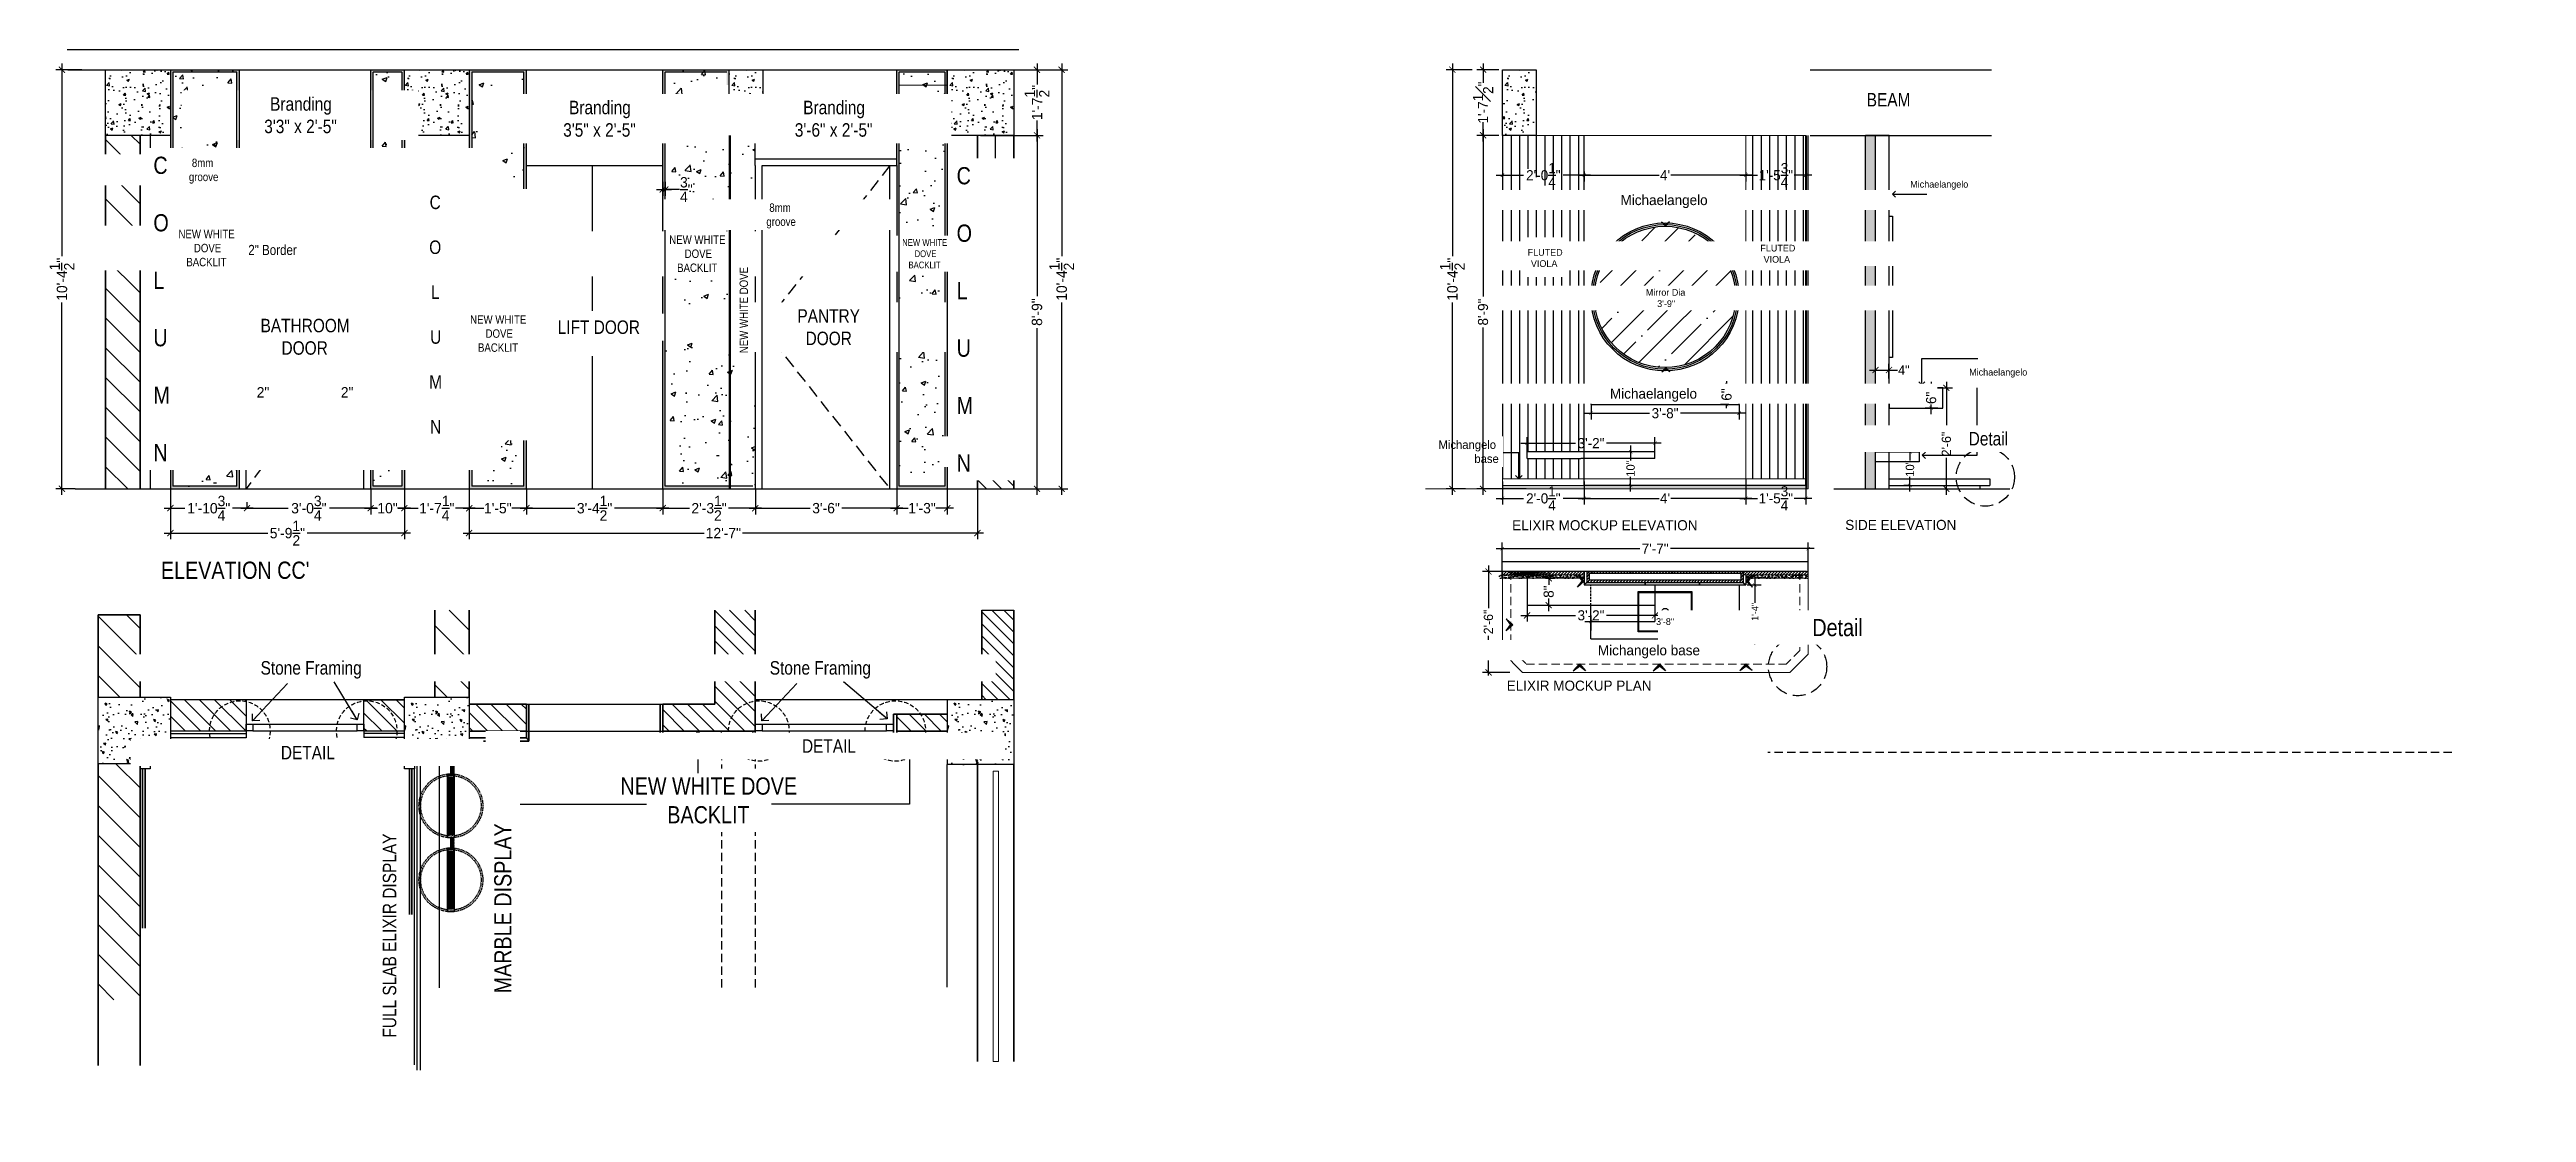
# Model space of a CAD drawing. Header units: inches. Extents: x -137722 to 81594, y -22256 to -1207.
# Drawn here: x -63104 to -62368, y -3567 to -3251 of the extents above; entities that cross this region are included whole.
import ezdxf

# ---------------------------------------------------------------- set-up
doc = ezdxf.new("R2010")
doc.units = ezdxf.units.IN
doc.header["$LTSCALE"] = 0.05
doc.header["$MEASUREMENT"] = 0
doc.header["$PDMODE"] = 3
doc.header["$PDSIZE"] = -4
doc.linetypes.add('A2-XREF-115_FURN$0$HIDDEN', pattern=[0.375, 0.25, -0.125])
doc.linetypes.add('DASHED2', pattern=[0.375, 0.25, -0.125])
doc.layers.get('Defpoints').update_dxf_attribs({"linetype": 'DASHED2'})
for name, color, linetype in [('00 floor', 7, 'Continuous'), ('beam', 7, 'Continuous'), ('Civil Dimension - Text', 7, 'Continuous'), ('Flooring Hatch', 251, 'Continuous'), ('glass', 162, 'Continuous'), ('HATCH', 251, 'Continuous'), ('slab', 7, 'Continuous'), ('text', 176, 'Continuous'), ('Vector Graphics', 7, 'Continuous')]:
    doc.layers.add(name, color=color, linetype=linetype)
doc.layers.add('FURNITURE', color=36, linetype='Continuous', lineweight=18)
doc.layers.add('WALL', color=7, linetype='Continuous', lineweight=35)
doc.styles.add('4MMOF3-8', font='ARIALN.TTF', dxfattribs={"height": 5.12})
doc.styles.add('9-128OF1-4', font='stylu.ttf')
doc.styles.get("Standard").update_dxf_attribs({"font": 'stylu.ttf', "height": 6})
doc.dimstyles.new('DIM 1-4', dxfattribs={"dimtxt": 3.0792, "dimasz": 1.82, "dimexe": 1.82, "dimexo": 0, "dimgap": 0.09, "dimtad": 0, "dimzin": 0, "dimdsep": 46, "dimlunit": 4, "dimtxsty": '9-128OF1-4', "dimblk": 'ARCHTICK', "dimcen": 1.8125, "dimdle": 1.82, "dimclrd": 8, "dimclre": 8, "dimadec": 0, "dimazin": 0, "dimtfac": 1, "dimtofl": 0, "dimtmove": 0, "dimatfit": 3, "dimldrblk": 'OPEN90', "dimfxl": 1, "dimtolj": 1, "dimtzin": 0, "dimlwd": -1, "dimarcsym": 0})
doc.dimstyles.new('rhythm des-01', dxfattribs={"dimtxt": 6, "dimasz": 2, "dimexe": 2, "dimexo": 0, "dimgap": 0.09, "dimtad": 0, "dimdec": 0, "dimzin": 0, "dimdsep": 46, "dimlunit": 4, "dimtxsty": 'Standard', "dimblk": 'ARCHTICK', "dimcen": 0, "dimclrd": 251, "dimclre": 251, "dimclrt": 20, "dimadec": 0, "dimazin": 0, "dimtfac": 1, "dimtdec": 0, "dimtix": 1, "dimtofl": 0, "dimtmove": 1, "dimatfit": 0, "dimldrblk": 'ARCHTICK', "dimfxl": 1, "dimtolj": 1, "dimtzin": 0, "dimarcsym": 0})
pattern_1 = [(135, (32699.203, -138213.1915), (-2.24506403, -2.24506403), [])]
pattern_2 = [(135, (-235.4326, 0), (-4.4194174, -4.4194174), [])]
pattern_3 = [(50, (0, 0), (14.3452037, -1.2550427), [1.5, -16.5]), (355, (0, 0), (-2.7750267, 15.0438427), [1.2, -13.2]), (100.451444, (1.195, -0.105), (11.570177, 13.7887998), [1.274804, -14.0228422]), (46.1842, (0, 4), (21.3448266, -3.3103856), [2.25, -24.75]), (96.635635, (1.779, 3.724), (18.693239, 19.482372), [1.912207, -21.034275]), (351.184164, (0, 4), (18.693239, 19.482372), [1.8, -19.8]), (21, (2, 3), (11.938141, -8.0523778), [1.5, -16.5]), (326, (2, 3), (4.8663066, 14.503001), [1.2, -13.2]), (71.451445, (2.995, 2.329), (16.8044475, 6.450623), [1.2748038, -14.0228422]), (37.5, (0, 0), (0.2431971, 6.65787708), [0, -13.04, 0, -13.4, 0, -13.25]), (7.5, (0, 0), (5.26139075, 7.8882342), [0, -7.64, 0, -12.74, 0, -5.05]), (327.5, (-4.46, 0), (10.67644872, -0.45109743), [0, -5, 0, -15.6, 0, -20.7]), (317.5, (-6.46, 0), (11.6637234, 2.0020996), [0, -6.5, 0, -10.36, 0, -14.7])]

msp = doc.modelspace()

# ---------------------------------------------------------------- texts
at = {"layer": 'text', "ltscale": 50, "width": 66.281096, "attachment_point": 4, "style": '4MMOF3-8', "bg_fill": 2}
for s, insert, char_height in [('BEAM', (-62564.4468, -3265.7791), 4), ("\\pi11.44691;ELEVATION CC'", (-63082.6153, -3405.5883), 5.12)]:
    msp.add_mtext(s, dxfattribs=dict(at, insert=insert, char_height=char_height))
at = {"layer": 'text', "ltscale": 50, "insert": (-62724.9905, -3392.2071), "char_height": 3, "attachment_point": 4, "style": '4MMOF3-8', "bg_fill": 2}
msp.add_mtext_dynamic_manual_height_columns('\\pi55.21065;{\\fStylus BT|b0|i0|c0|p34;ELIXIR MOCKUP ELEVATION}', width=164.542099, gutter_width=15.396, heights=[0], dxfattribs=at)

# ---------------------------------------------------------------- blocks, each defined once
blk = doc.blocks.new('_ArchTick')
at = {"color": 0, "const_width": 0.15}
blk.add_lwpolyline([(-0.5, -0.5), (0.5, 0.5)], dxfattribs=at)
blk = doc.blocks.new('*D261')
at = {"layer": 'Civil Dimension - Text', "color": 8, "ltscale": 50, "transparency": 16777216}
for p, q in [((-63070.16, -3387.13), (-63064.05, -3387.13)), ((-63043.77, -3387.13), (-63049.88, -3387.13))]:
    blk.add_line(p, q, dxfattribs=at)
at = {"layer": 'Civil Dimension - Text', "color": 8, "lineweight": -2, "ltscale": 50, "transparency": 16777216}
for p, q in [((-63068.34, -3387.13), (-63068.34, -3388.95)), ((-63045.59, -3387.13), (-63045.59, -3385.31))]:
    blk.add_line(p, q, dxfattribs=at)
at = {"layer": 'Defpoints', "color": 0, "ltscale": 50, "transparency": 16777216}
for p in [(-63068.34, -3387.13), (-63045.59, -3387.13), (-63045.59, -3387.13)]:
    blk.add_point(p, dxfattribs=at)
at = {"layer": 'Civil Dimension - Text', "color": 8, "ltscale": 50, "transparency": 16777216, "xscale": 1.82, "yscale": 1.82, "zscale": 1.82, "rotation": 180}
blk.add_blockref('_ArchTick', (-63068.34, -3387.13), dxfattribs=at)
at = {"layer": 'Civil Dimension - Text', "color": 8, "ltscale": 50, "transparency": 16777216, "xscale": 1.82, "yscale": 1.82, "zscale": 1.82}
blk.add_blockref('_ArchTick', (-63045.59, -3387.13), dxfattribs=at)
at = {"layer": 'Civil Dimension - Text', "color": 0, "ltscale": 50, "transparency": 16777216, "insert": (-63056.97, -3387.13), "char_height": 3.0792, "attachment_point": 5, "style": '9-128OF1-4'}
blk.add_mtext('\\A1;1\'-10{\\H1x;\\S3/4;}"', dxfattribs=at)
blk = doc.blocks.new('_Open90')
at = {"color": 0, "linetype": 'ByBlock', "lineweight": -2}
for p, q in [((0, 0), (-1, 0)), ((-0.5, 0.5), (0, 0)), ((0, 0), (-0.5, -0.5))]:
    blk.add_line(p, q, dxfattribs=at)
blk = doc.blocks.new('*D262')
at = {"layer": 'Civil Dimension - Text', "color": 8, "lineweight": -2, "ltscale": 50, "transparency": 16777216}
for p, q in [((-63008.84, -3381.36), (-63008.84, -3388.95)), ((-63045.59, -3387.13), (-63045.59, -3385.31))]:
    blk.add_line(p, q, dxfattribs=at)
at = {"layer": 'Civil Dimension - Text', "color": 8, "ltscale": 50, "transparency": 16777216}
for p, q in [((-63047.41, -3387.13), (-63033.32, -3387.13)), ((-63007.02, -3387.13), (-63021.11, -3387.13))]:
    blk.add_line(p, q, dxfattribs=at)
at = {"layer": 'Defpoints', "color": 0, "ltscale": 50, "transparency": 16777216}
for p in [(-63008.84, -3381.36), (-63045.59, -3387.13), (-63008.84, -3387.13)]:
    blk.add_point(p, dxfattribs=at)
at = {"layer": 'Civil Dimension - Text', "color": 8, "ltscale": 50, "transparency": 16777216, "xscale": 1.82, "yscale": 1.82, "zscale": 1.82, "rotation": 180}
blk.add_blockref('_ArchTick', (-63045.59, -3387.13), dxfattribs=at)
at = {"layer": 'Civil Dimension - Text', "color": 8, "ltscale": 50, "transparency": 16777216, "xscale": 1.82, "yscale": 1.82, "zscale": 1.82}
blk.add_blockref('_ArchTick', (-63008.84, -3387.13), dxfattribs=at)
at = {"layer": 'Civil Dimension - Text', "color": 0, "ltscale": 50, "transparency": 16777216, "insert": (-63027.22, -3387.13), "char_height": 3.0792, "attachment_point": 5, "style": '9-128OF1-4'}
blk.add_mtext('\\A1;3\'-0{\\H1x;\\S3/4;}"', dxfattribs=at)
blk = doc.blocks.new('*D263')
at = {"layer": 'Civil Dimension - Text', "color": 8, "lineweight": -2, "ltscale": 50, "transparency": 16777216}
for p, q in [((-63008.84, -3381.36), (-63008.84, -3388.95)), ((-62998.84, -3381.36), (-62998.84, -3388.95))]:
    blk.add_line(p, q, dxfattribs=at)
at = {"layer": 'Civil Dimension - Text', "color": 8, "ltscale": 50, "transparency": 16777216}
for p, q in [((-63010.66, -3387.13), (-63006.83, -3387.13)), ((-62997.02, -3387.13), (-63000.86, -3387.13))]:
    blk.add_line(p, q, dxfattribs=at)
at = {"layer": 'Defpoints', "color": 0, "ltscale": 50, "transparency": 16777216}
for p in [(-63008.84, -3381.36), (-62998.84, -3381.36), (-62998.84, -3387.13)]:
    blk.add_point(p, dxfattribs=at)
at = {"layer": 'Civil Dimension - Text', "color": 8, "ltscale": 50, "transparency": 16777216, "xscale": 1.82, "yscale": 1.82, "zscale": 1.82, "rotation": 180}
blk.add_blockref('_ArchTick', (-63008.84, -3387.13), dxfattribs=at)
at = {"layer": 'Civil Dimension - Text', "color": 8, "ltscale": 50, "transparency": 16777216, "xscale": 1.82, "yscale": 1.82, "zscale": 1.82}
blk.add_blockref('_ArchTick', (-62998.84, -3387.13), dxfattribs=at)
at = {"layer": 'Civil Dimension - Text', "color": 0, "ltscale": 50, "transparency": 16777216, "insert": (-63003.84, -3387.13), "char_height": 3.079, "attachment_point": 5, "style": '9-128OF1-4'}
blk.add_mtext('\\A1;10"', dxfattribs=at)
blk = doc.blocks.new('*D264')
at = {"layer": 'Civil Dimension - Text', "color": 8, "lineweight": -2, "ltscale": 50, "transparency": 16777216}
for p, q in [((-62998.84, -3381.36), (-62998.84, -3388.95)), ((-62979.59, -3381.36), (-62979.59, -3388.95))]:
    blk.add_line(p, q, dxfattribs=at)
at = {"layer": 'Civil Dimension - Text', "color": 8, "ltscale": 50, "transparency": 16777216}
for p, q in [((-63000.66, -3387.13), (-62994.77, -3387.13)), ((-62977.77, -3387.13), (-62983.66, -3387.13))]:
    blk.add_line(p, q, dxfattribs=at)
at = {"layer": 'Defpoints', "color": 0, "ltscale": 50, "transparency": 16777216}
for p in [(-62998.84, -3381.36), (-62979.59, -3381.36), (-62979.59, -3387.13)]:
    blk.add_point(p, dxfattribs=at)
at = {"layer": 'Civil Dimension - Text', "color": 8, "ltscale": 50, "transparency": 16777216, "xscale": 1.82, "yscale": 1.82, "zscale": 1.82, "rotation": 180}
blk.add_blockref('_ArchTick', (-62998.84, -3387.13), dxfattribs=at)
at = {"layer": 'Civil Dimension - Text', "color": 8, "ltscale": 50, "transparency": 16777216, "xscale": 1.82, "yscale": 1.82, "zscale": 1.82}
blk.add_blockref('_ArchTick', (-62979.59, -3387.13), dxfattribs=at)
at = {"layer": 'Civil Dimension - Text', "color": 0, "ltscale": 50, "transparency": 16777216, "insert": (-62989.22, -3387.13), "char_height": 3.0792, "attachment_point": 5, "style": '9-128OF1-4'}
blk.add_mtext('\\A1;1\'-7{\\H1x;\\S1/4;}"', dxfattribs=at)
blk = doc.blocks.new('*D265')
at = {"layer": 'Civil Dimension - Text', "color": 8, "lineweight": -2, "ltscale": 50, "transparency": 16777216}
for p, q in [((-62979.59, -3381.36), (-62979.59, -3388.95)), ((-62962.59, -3381.36), (-62962.59, -3388.95))]:
    blk.add_line(p, q, dxfattribs=at)
at = {"layer": 'Civil Dimension - Text', "color": 8, "ltscale": 50, "transparency": 16777216}
for p, q in [((-62981.41, -3387.13), (-62975.24, -3387.13)), ((-62960.77, -3387.13), (-62966.94, -3387.13))]:
    blk.add_line(p, q, dxfattribs=at)
at = {"layer": 'Defpoints', "color": 0, "ltscale": 50, "transparency": 16777216}
for p in [(-62979.59, -3381.36), (-62962.59, -3381.36), (-62962.59, -3387.13)]:
    blk.add_point(p, dxfattribs=at)
at = {"layer": 'Civil Dimension - Text', "color": 8, "ltscale": 50, "transparency": 16777216, "xscale": 1.82, "yscale": 1.82, "zscale": 1.82, "rotation": 180}
blk.add_blockref('_ArchTick', (-62979.59, -3387.13), dxfattribs=at)
at = {"layer": 'Civil Dimension - Text', "color": 8, "ltscale": 50, "transparency": 16777216, "xscale": 1.82, "yscale": 1.82, "zscale": 1.82}
blk.add_blockref('_ArchTick', (-62962.59, -3387.13), dxfattribs=at)
at = {"layer": 'Civil Dimension - Text', "color": 0, "ltscale": 50, "transparency": 16777216, "insert": (-62971.09, -3387.13), "char_height": 3.079, "attachment_point": 5, "style": '9-128OF1-4'}
blk.add_mtext('\\A1;1\'-5"', dxfattribs=at)
blk = doc.blocks.new('*D266')
at = {"layer": 'Civil Dimension - Text', "color": 8, "lineweight": -2, "ltscale": 50, "transparency": 16777216}
for p, q in [((-62962.59, -3381.36), (-62962.59, -3388.95)), ((-62922.09, -3381.36), (-62922.09, -3388.95))]:
    blk.add_line(p, q, dxfattribs=at)
at = {"layer": 'Civil Dimension - Text', "color": 8, "ltscale": 50, "transparency": 16777216}
for p, q in [((-62964.41, -3387.13), (-62948.25, -3387.13)), ((-62920.27, -3387.13), (-62936.44, -3387.13))]:
    blk.add_line(p, q, dxfattribs=at)
at = {"layer": 'Defpoints', "color": 0, "ltscale": 50, "transparency": 16777216}
for p in [(-62962.59, -3381.36), (-62922.09, -3381.36), (-62922.09, -3387.13)]:
    blk.add_point(p, dxfattribs=at)
at = {"layer": 'Civil Dimension - Text', "color": 8, "ltscale": 50, "transparency": 16777216, "xscale": 1.82, "yscale": 1.82, "zscale": 1.82, "rotation": 180}
blk.add_blockref('_ArchTick', (-62962.59, -3387.13), dxfattribs=at)
at = {"layer": 'Civil Dimension - Text', "color": 8, "ltscale": 50, "transparency": 16777216, "xscale": 1.82, "yscale": 1.82, "zscale": 1.82}
blk.add_blockref('_ArchTick', (-62922.09, -3387.13), dxfattribs=at)
at = {"layer": 'Civil Dimension - Text', "color": 0, "ltscale": 50, "transparency": 16777216, "insert": (-62942.34, -3387.13), "char_height": 3.0792, "attachment_point": 5, "style": '9-128OF1-4'}
blk.add_mtext('\\A1;3\'-4{\\H1x;\\S1/2;}"', dxfattribs=at)
blk = doc.blocks.new('*D267')
at = {"layer": 'Civil Dimension - Text', "color": 8, "lineweight": -2, "ltscale": 50, "transparency": 16777216}
for p, q in [((-62922.09, -3381.36), (-62922.09, -3388.95)), ((-62894.59, -3381.36), (-62894.59, -3388.95))]:
    blk.add_line(p, q, dxfattribs=at)
at = {"layer": 'Civil Dimension - Text', "color": 8, "ltscale": 50, "transparency": 16777216}
for p, q in [((-62923.91, -3387.13), (-62914.15, -3387.13)), ((-62892.77, -3387.13), (-62902.53, -3387.13))]:
    blk.add_line(p, q, dxfattribs=at)
at = {"layer": 'Defpoints', "color": 0, "ltscale": 50, "transparency": 16777216}
for p in [(-62922.09, -3381.36), (-62894.59, -3381.36), (-62894.59, -3387.13)]:
    blk.add_point(p, dxfattribs=at)
at = {"layer": 'Civil Dimension - Text', "color": 8, "ltscale": 50, "transparency": 16777216, "xscale": 1.82, "yscale": 1.82, "zscale": 1.82, "rotation": 180}
blk.add_blockref('_ArchTick', (-62922.09, -3387.13), dxfattribs=at)
at = {"layer": 'Civil Dimension - Text', "color": 8, "ltscale": 50, "transparency": 16777216, "xscale": 1.82, "yscale": 1.82, "zscale": 1.82}
blk.add_blockref('_ArchTick', (-62894.59, -3387.13), dxfattribs=at)
at = {"layer": 'Civil Dimension - Text', "color": 0, "ltscale": 50, "transparency": 16777216, "insert": (-62908.34, -3387.13), "char_height": 3.0792, "attachment_point": 5, "style": '9-128OF1-4'}
blk.add_mtext('\\A1;2\'-3{\\H1x;\\S1/2;}"', dxfattribs=at)
blk = doc.blocks.new('*D268')
at = {"layer": 'Civil Dimension - Text', "color": 8, "lineweight": -2, "ltscale": 50, "transparency": 16777216}
for p, q in [((-62894.59, -3381.36), (-62894.59, -3388.95)), ((-62852.59, -3382.51), (-62852.59, -3388.95))]:
    blk.add_line(p, q, dxfattribs=at)
at = {"layer": 'Civil Dimension - Text', "color": 8, "ltscale": 50, "transparency": 16777216}
for p, q in [((-62896.41, -3387.13), (-62878.29, -3387.13)), ((-62850.77, -3387.13), (-62868.89, -3387.13))]:
    blk.add_line(p, q, dxfattribs=at)
at = {"layer": 'Defpoints', "color": 0, "ltscale": 50, "transparency": 16777216}
for p in [(-62894.59, -3381.36), (-62852.59, -3382.51), (-62852.59, -3387.13)]:
    blk.add_point(p, dxfattribs=at)
at = {"layer": 'Civil Dimension - Text', "color": 8, "ltscale": 50, "transparency": 16777216, "xscale": 1.82, "yscale": 1.82, "zscale": 1.82, "rotation": 180}
blk.add_blockref('_ArchTick', (-62894.59, -3387.13), dxfattribs=at)
at = {"layer": 'Civil Dimension - Text', "color": 8, "ltscale": 50, "transparency": 16777216, "xscale": 1.82, "yscale": 1.82, "zscale": 1.82}
blk.add_blockref('_ArchTick', (-62852.59, -3387.13), dxfattribs=at)
at = {"layer": 'Civil Dimension - Text', "color": 0, "ltscale": 50, "transparency": 16777216, "insert": (-62873.59, -3387.13), "char_height": 3.079, "attachment_point": 5, "style": '9-128OF1-4'}
blk.add_mtext('\\A1;3\'-6"', dxfattribs=at)
blk = doc.blocks.new('*D269')
at = {"layer": 'Civil Dimension - Text', "color": 8, "lineweight": -2, "ltscale": 50, "transparency": 16777216}
for p, q in [((-62852.59, -3381.36), (-62852.59, -3388.95)), ((-62837.59, -3381.36), (-62837.59, -3388.95))]:
    blk.add_line(p, q, dxfattribs=at)
at = {"layer": 'Civil Dimension - Text', "color": 8, "ltscale": 50, "transparency": 16777216}
for p, q in [((-62854.41, -3387.13), (-62849.24, -3387.13)), ((-62835.77, -3387.13), (-62840.94, -3387.13))]:
    blk.add_line(p, q, dxfattribs=at)
at = {"layer": 'Defpoints', "color": 0, "ltscale": 50, "transparency": 16777216}
for p in [(-62852.59, -3381.36), (-62837.59, -3381.36), (-62837.59, -3387.13)]:
    blk.add_point(p, dxfattribs=at)
at = {"layer": 'Civil Dimension - Text', "color": 8, "ltscale": 50, "transparency": 16777216, "xscale": 1.82, "yscale": 1.82, "zscale": 1.82, "rotation": 180}
blk.add_blockref('_ArchTick', (-62852.59, -3387.13), dxfattribs=at)
at = {"layer": 'Civil Dimension - Text', "color": 8, "ltscale": 50, "transparency": 16777216, "xscale": 1.82, "yscale": 1.82, "zscale": 1.82}
blk.add_blockref('_ArchTick', (-62837.59, -3387.13), dxfattribs=at)
at = {"layer": 'Civil Dimension - Text', "color": 0, "ltscale": 50, "transparency": 16777216, "insert": (-62845.09, -3387.13), "char_height": 3.079, "attachment_point": 5, "style": '9-128OF1-4'}
blk.add_mtext('\\A1;1\'-3"', dxfattribs=at)
blk = doc.blocks.new('adwawd')
at = {"layer": 'Flooring Hatch', "ltscale": 50, "true_color": 0xcd6928, "transparency": 33554687}
h = blk.add_hatch(color=32, dxfattribs=at)
h.dxf.hatch_style = 1
h.paths.add_polyline_path([(-77941.3, -7094), (-77946, -7099.1), (-77941.3, -7095.7), (-77936.7, -7099.1)])
at = {"layer": 'Civil Dimension - Text', "color": 2, "ltscale": 50}
for p, q in [((-77941.3, -7094), (-77946, -7099.1)), ((-77946, -7099.1), (-77941.3, -7095.7)), ((-77941.3, -7094), (-77936.7, -7099.1)), ((-77936.7, -7099.1), (-77941.3, -7095.7))]:
    blk.add_line(p, q, dxfattribs=at)
blk = doc.blocks.new('*D270')
at = {"layer": 'Civil Dimension - Text', "color": 8, "lineweight": -2, "ltscale": 50, "transparency": 16777216}
for p, q in [((-62670.87, -3405.92), (-62678.63, -3405.92)), ((-62670.51, -3435.92), (-62678.63, -3435.92))]:
    blk.add_line(p, q, dxfattribs=at)
at = {"layer": 'Civil Dimension - Text', "color": 8, "ltscale": 50, "transparency": 16777216}
for p, q in [((-62676.81, -3404.1), (-62676.81, -3416.8)), ((-62676.81, -3437.74), (-62676.81, -3425.04))]:
    blk.add_line(p, q, dxfattribs=at)
at = {"layer": 'Defpoints', "color": 0, "ltscale": 50, "transparency": 16777216}
for p in [(-62670.87, -3405.92), (-62676.81, -3435.92), (-62670.51, -3435.92)]:
    blk.add_point(p, dxfattribs=at)
at = {"layer": 'Civil Dimension - Text', "color": 8, "ltscale": 50, "transparency": 16777216, "xscale": 1.82, "yscale": 1.82, "zscale": 1.82}
for p, rotation in [((-62676.81, -3405.92), 90), ((-62676.81, -3435.92), 270)]:
    blk.add_blockref('_ArchTick', p, dxfattribs=dict(at, rotation=rotation))
at = {"layer": 'Civil Dimension - Text', "color": 0, "ltscale": 50, "transparency": 16777216, "insert": (-62676.81, -3420.92), "char_height": 2.75, "attachment_point": 5, "rotation": 90, "style": '9-128OF1-4'}
blk.add_mtext('\\A1;2\'-6"', dxfattribs=at)
blk = doc.blocks.new('*D272')
at = {"layer": 'Civil Dimension - Text', "color": 8, "ltscale": 50, "transparency": 16777216}
for p, q in [((-62658.91, -3406.1), (-62658.91, -3409.93)), ((-62658.91, -3417.74), (-62658.91, -3413.91))]:
    blk.add_line(p, q, dxfattribs=at)
at = {"layer": 'Civil Dimension - Text', "color": 8, "lineweight": -2, "ltscale": 50, "transparency": 16777216}
for p, q in [((-62659.85, -3407.92), (-62657.09, -3407.92)), ((-62659.85, -3415.92), (-62657.09, -3415.92))]:
    blk.add_line(p, q, dxfattribs=at)
at = {"layer": 'Defpoints', "color": 0, "ltscale": 50, "transparency": 16777216}
for p in [(-62659.85, -3407.92), (-62659.85, -3415.92), (-62658.91, -3415.92)]:
    blk.add_point(p, dxfattribs=at)
at = {"layer": 'Civil Dimension - Text', "color": 8, "ltscale": 50, "transparency": 16777216, "xscale": 1.82, "yscale": 1.82, "zscale": 1.82}
for p, rotation in [((-62658.91, -3407.92), 90), ((-62658.91, -3415.92), 270)]:
    blk.add_blockref('_ArchTick', p, dxfattribs=dict(at, rotation=rotation))
at = {"layer": 'Civil Dimension - Text', "color": 0, "ltscale": 50, "transparency": 16777216, "insert": (-62658.91, -3411.92), "char_height": 3, "attachment_point": 5, "rotation": 90, "style": '9-128OF1-4'}
blk.add_mtext('\\A1;8"', dxfattribs=at)
blk = doc.blocks.new('*D273')
at = {"layer": 'Civil Dimension - Text', "color": 8, "lineweight": -2, "ltscale": 50, "transparency": 16777216}
for p, q in [((-62599.98, -3409.92), (-62595.85, -3409.92)), ((-62600.37, -3425.93), (-62595.85, -3425.93))]:
    blk.add_line(p, q, dxfattribs=at)
at = {"layer": 'Civil Dimension - Text', "color": 8, "ltscale": 50, "transparency": 16777216}
for p, q in [((-62597.67, -3408.1), (-62597.67, -3415.2)), ((-62597.67, -3427.75), (-62597.67, -3420.66))]:
    blk.add_line(p, q, dxfattribs=at)
at = {"layer": 'Defpoints', "color": 0, "ltscale": 50, "transparency": 16777216}
for p in [(-62599.98, -3409.92), (-62600.37, -3425.93), (-62597.67, -3425.93)]:
    blk.add_point(p, dxfattribs=at)
at = {"layer": 'Civil Dimension - Text', "color": 8, "ltscale": 50, "transparency": 16777216}
for p, rotation in [((-62597.67, -3409.92), 90), ((-62597.67, -3425.93), 270)]:
    blk.add_blockref('_ArchTick', p, dxfattribs=dict(at, rotation=rotation))
at = {"layer": 'Civil Dimension - Text', "color": 0, "ltscale": 50, "transparency": 16777216, "insert": (-62597.67, -3417.93), "char_height": 2, "attachment_point": 5, "rotation": 90, "style": '9-128OF1-4'}
blk.add_mtext('\\A1;1\'-4"', dxfattribs=at)
blk = doc.blocks.new('*D271')
at = {"layer": 'Civil Dimension - Text', "color": 8, "ltscale": 50, "transparency": 16777216}
for p, q in [((-62648.17, -3420.82), (-62627.43, -3420.82)), ((-62600.53, -3420.82), (-62621.27, -3420.82))]:
    blk.add_line(p, q, dxfattribs=at)
at = {"layer": 'Civil Dimension - Text', "color": 8, "lineweight": -2, "ltscale": 50, "transparency": 16777216}
for p, q in [((-62646.35, -3423.41), (-62646.35, -3419)), ((-62602.35, -3424.03), (-62602.35, -3419))]:
    blk.add_line(p, q, dxfattribs=at)
at = {"layer": 'Defpoints', "color": 0, "ltscale": 50, "transparency": 16777216}
for p in [(-62602.35, -3420.82), (-62646.35, -3423.41), (-62602.35, -3424.03)]:
    blk.add_point(p, dxfattribs=at)
at = {"layer": 'Civil Dimension - Text', "color": 8, "ltscale": 50, "transparency": 16777216, "rotation": 180}
blk.add_blockref('_ArchTick', (-62646.35, -3420.82), dxfattribs=at)
at = {"layer": 'Civil Dimension - Text', "color": 8, "ltscale": 50, "transparency": 16777216}
blk.add_blockref('_ArchTick', (-62602.35, -3420.82), dxfattribs=at)
at = {"layer": 'Civil Dimension - Text', "color": 0, "ltscale": 50, "transparency": 16777216, "insert": (-62624.35, -3420.82), "char_height": 2, "attachment_point": 5, "style": '9-128OF1-4'}
blk.add_mtext('\\A1;3\'-8"', dxfattribs=at)
blk = doc.blocks.new('*D278')
at = {"layer": 'Civil Dimension - Text', "color": 8, "lineweight": -2, "ltscale": 50, "transparency": 16777216}
for p, q in [((-62605.39, -3350.36), (-62607.89, -3350.36)), ((-62605.39, -3356.36), (-62607.89, -3356.36))]:
    blk.add_line(p, q, dxfattribs=at)
at = {"layer": 'Civil Dimension - Text', "color": 8, "ltscale": 50, "transparency": 16777216}
for p, q in [((-62606.07, -3349.36), (-62606.07, -3351.44)), ((-62606.07, -3357.36), (-62606.07, -3355.28))]:
    blk.add_line(p, q, dxfattribs=at)
at = {"layer": 'Defpoints', "color": 0, "ltscale": 50, "transparency": 16777216}
for p in [(-62605.39, -3350.36), (-62606.07, -3356.36), (-62605.39, -3356.36)]:
    blk.add_point(p, dxfattribs=at)
at = {"layer": 'Civil Dimension - Text', "color": 8, "ltscale": 50, "transparency": 16777216}
for p, rotation in [((-62606.07, -3350.36), 90), ((-62606.07, -3356.36), 270)]:
    blk.add_blockref('_ArchTick', p, dxfattribs=dict(at, rotation=rotation))
at = {"layer": 'Civil Dimension - Text', "color": 0, "ltscale": 50, "transparency": 16777216, "insert": (-62606.07, -3353.36), "char_height": 3, "attachment_point": 5, "rotation": 90, "style": '9-128OF1-4'}
blk.add_mtext('\\A1;6"', dxfattribs=at)
blk = doc.blocks.new('*D279')
at = {"layer": 'Civil Dimension - Text', "color": 8, "ltscale": 50, "transparency": 16777216}
for p, q in [((-62634.58, -3368.54), (-62634.58, -3372.92)), ((-62634.58, -3382.18), (-62634.58, -3377.8))]:
    blk.add_line(p, q, dxfattribs=at)
at = {"layer": 'Civil Dimension - Text', "color": 8, "lineweight": -2, "ltscale": 50, "transparency": 16777216}
for p, q in [((-62634.58, -3370.36), (-62636.4, -3370.36)), ((-62634.58, -3380.36), (-62636.4, -3380.36))]:
    blk.add_line(p, q, dxfattribs=at)
at = {"layer": 'Defpoints', "color": 0, "ltscale": 50, "transparency": 16777216}
for p in [(-62634.58, -3370.36), (-62634.58, -3380.36), (-62634.58, -3380.36)]:
    blk.add_point(p, dxfattribs=at)
at = {"layer": 'Civil Dimension - Text', "color": 8, "ltscale": 50, "transparency": 16777216}
for p, rotation in [((-62634.58, -3370.36), 90), ((-62634.58, -3380.36), 270)]:
    blk.add_blockref('_ArchTick', p, dxfattribs=dict(at, rotation=rotation))
at = {"layer": 'Civil Dimension - Text', "color": 0, "ltscale": 50, "transparency": 16777216, "insert": (-62634.58, -3375.36), "char_height": 2.5, "attachment_point": 5, "rotation": 90, "style": '9-128OF1-4'}
blk.add_mtext('\\A1;10"', dxfattribs=at)
blk = doc.blocks.new('*D280')
at = {"layer": 'Civil Dimension - Text', "color": 8, "ltscale": 50, "transparency": 16777216}
for p, q in [((-62648.17, -3358.91), (-62628.93, -3358.91)), ((-62600.53, -3358.91), (-62619.77, -3358.91))]:
    blk.add_line(p, q, dxfattribs=at)
at = {"layer": 'Civil Dimension - Text', "color": 8, "lineweight": -2, "ltscale": 50, "transparency": 16777216}
for p, q in [((-62646.35, -3356.36), (-62646.35, -3360.73)), ((-62602.35, -3356.36), (-62602.35, -3360.73))]:
    blk.add_line(p, q, dxfattribs=at)
at = {"layer": 'Defpoints', "color": 0, "ltscale": 50, "transparency": 16777216}
for p in [(-62646.35, -3356.36), (-62646.35, -3358.91), (-62602.35, -3356.36)]:
    blk.add_point(p, dxfattribs=at)
at = {"layer": 'Civil Dimension - Text', "color": 8, "ltscale": 50, "transparency": 16777216, "rotation": 180}
blk.add_blockref('_ArchTick', (-62646.35, -3358.91), dxfattribs=at)
at = {"layer": 'Civil Dimension - Text', "color": 8, "ltscale": 50, "transparency": 16777216}
blk.add_blockref('_ArchTick', (-62602.35, -3358.91), dxfattribs=at)
at = {"layer": 'Civil Dimension - Text', "color": 0, "ltscale": 50, "transparency": 16777216, "insert": (-62624.35, -3358.91), "char_height": 3, "attachment_point": 5, "style": '9-128OF1-4'}
blk.add_mtext('\\A1;3\'-8"', dxfattribs=at)
blk = doc.blocks.new('*D281')
at = {"layer": 'Civil Dimension - Text', "color": 8, "ltscale": 50, "transparency": 16777216}
for p, q in [((-62674.48, -3288.2), (-62666.36, -3288.2)), ((-62646.53, -3288.2), (-62654.65, -3288.2))]:
    blk.add_line(p, q, dxfattribs=at)
at = {"layer": 'Civil Dimension - Text', "color": 8, "lineweight": -2, "ltscale": 50, "transparency": 16777216}
for p, q in [((-62672.66, -3287.14), (-62672.66, -3290.02)), ((-62648.35, -3287.14), (-62648.35, -3290.02))]:
    blk.add_line(p, q, dxfattribs=at)
at = {"layer": 'Defpoints', "color": 0, "ltscale": 50, "transparency": 16777216}
for p in [(-62672.66, -3287.14), (-62672.66, -3288.2), (-62648.35, -3287.14)]:
    blk.add_point(p, dxfattribs=at)
at = {"layer": 'Civil Dimension - Text', "color": 8, "ltscale": 50, "transparency": 16777216, "rotation": 180}
blk.add_blockref('_ArchTick', (-62672.66, -3288.2), dxfattribs=at)
at = {"layer": 'Civil Dimension - Text', "color": 8, "ltscale": 50, "transparency": 16777216}
blk.add_blockref('_ArchTick', (-62648.35, -3288.2), dxfattribs=at)
at = {"layer": 'Civil Dimension - Text', "color": 0, "ltscale": 50, "transparency": 16777216, "insert": (-62660.51, -3288.2), "char_height": 3, "attachment_point": 5, "style": '9-128OF1-4'}
blk.add_mtext('\\A1;2\'-0{\\H1x;\\S1/4;}"', dxfattribs=at)
blk = doc.blocks.new('*D282')
at = {"layer": 'Civil Dimension - Text', "color": 8, "ltscale": 50, "transparency": 16777216}
for p, q in [((-62650.17, -3288.2), (-62626.07, -3288.2)), ((-62598.53, -3288.2), (-62622.64, -3288.2))]:
    blk.add_line(p, q, dxfattribs=at)
at = {"layer": 'Civil Dimension - Text', "color": 8, "lineweight": -2, "ltscale": 50, "transparency": 16777216}
for p, q in [((-62648.35, -3287.14), (-62648.35, -3290.02)), ((-62600.35, -3287.25), (-62600.35, -3290.02))]:
    blk.add_line(p, q, dxfattribs=at)
at = {"layer": 'Defpoints', "color": 0, "ltscale": 50, "transparency": 16777216}
for p in [(-62648.35, -3287.14), (-62600.35, -3287.25), (-62600.35, -3288.2)]:
    blk.add_point(p, dxfattribs=at)
at = {"layer": 'Civil Dimension - Text', "color": 8, "ltscale": 50, "transparency": 16777216, "rotation": 180}
blk.add_blockref('_ArchTick', (-62648.35, -3288.2), dxfattribs=at)
at = {"layer": 'Civil Dimension - Text', "color": 8, "ltscale": 50, "transparency": 16777216}
blk.add_blockref('_ArchTick', (-62600.35, -3288.2), dxfattribs=at)
at = {"layer": 'Civil Dimension - Text', "color": 0, "ltscale": 50, "transparency": 16777216, "insert": (-62624.35, -3288.2), "char_height": 3, "attachment_point": 5, "style": '9-128OF1-4'}
blk.add_mtext("\\A1;4'", dxfattribs=at)
blk = doc.blocks.new('*D283')
at = {"layer": 'Civil Dimension - Text', "color": 8, "ltscale": 50, "transparency": 16777216}
for p, q in [((-62602.17, -3288.2), (-62596.87, -3288.2)), ((-62580.73, -3288.2), (-62586.04, -3288.2))]:
    blk.add_line(p, q, dxfattribs=at)
at = {"layer": 'Civil Dimension - Text', "color": 8, "lineweight": -2, "ltscale": 50, "transparency": 16777216}
for p, q in [((-62600.35, -3287.25), (-62600.35, -3290.02)), ((-62582.55, -3287.82), (-62582.55, -3290.02))]:
    blk.add_line(p, q, dxfattribs=at)
at = {"layer": 'Defpoints', "color": 0, "ltscale": 50, "transparency": 16777216}
for p in [(-62600.35, -3287.25), (-62582.55, -3287.82), (-62582.55, -3288.2)]:
    blk.add_point(p, dxfattribs=at)
at = {"layer": 'Civil Dimension - Text', "color": 8, "ltscale": 50, "transparency": 16777216, "rotation": 180}
blk.add_blockref('_ArchTick', (-62600.35, -3288.2), dxfattribs=at)
at = {"layer": 'Civil Dimension - Text', "color": 8, "ltscale": 50, "transparency": 16777216}
blk.add_blockref('_ArchTick', (-62582.55, -3288.2), dxfattribs=at)
at = {"layer": 'Civil Dimension - Text', "color": 0, "ltscale": 50, "transparency": 16777216, "insert": (-62591.45, -3288.2), "char_height": 3, "attachment_point": 5, "style": '9-128OF1-4'}
blk.add_mtext('\\A1;1\'-5{\\H1x;\\S3/4;}"', dxfattribs=at)
blk = doc.blocks.new('*D289')
at = {"layer": 'Civil Dimension - Text', "color": 8, "lineweight": -2, "ltscale": 50, "transparency": 16777216}
for p, q in [((-62547.84, -3351.36), (-62538.96, -3351.36)), ((-62543.44, -3381.36), (-62538.96, -3381.36))]:
    blk.add_line(p, q, dxfattribs=at)
at = {"layer": 'Civil Dimension - Text', "color": 8, "ltscale": 50, "transparency": 16777216}
for p, q in [((-62540.78, -3349.54), (-62540.78, -3363.94)), ((-62540.78, -3383.18), (-62540.78, -3372.18))]:
    blk.add_line(p, q, dxfattribs=at)
at = {"layer": 'Defpoints', "color": 0, "ltscale": 50, "transparency": 16777216}
for p in [(-62547.84, -3351.36), (-62543.44, -3381.36), (-62540.78, -3381.36)]:
    blk.add_point(p, dxfattribs=at)
at = {"layer": 'Civil Dimension - Text', "color": 8, "ltscale": 50, "transparency": 16777216, "xscale": 1.82, "yscale": 1.82, "zscale": 1.82}
for p, rotation in [((-62540.78, -3351.36), 90), ((-62540.78, -3381.36), 270)]:
    blk.add_blockref('_ArchTick', p, dxfattribs=dict(at, rotation=rotation))
at = {"layer": 'Civil Dimension - Text', "color": 0, "ltscale": 50, "transparency": 16777216, "insert": (-62540.78, -3368.06), "char_height": 2.75, "attachment_point": 5, "rotation": 90, "style": '9-128OF1-4'}
blk.add_mtext('\\A1;2\'-6"', dxfattribs=at)
blk = doc.blocks.new('*D290')
at = {"layer": 'Civil Dimension - Text', "color": 8, "ltscale": 50, "transparency": 16777216}
for p, q in [((-62551.59, -3368.54), (-62551.59, -3372.92)), ((-62551.59, -3382.18), (-62551.59, -3377.8))]:
    blk.add_line(p, q, dxfattribs=at)
at = {"layer": 'Civil Dimension - Text', "color": 8, "lineweight": -2, "ltscale": 50, "transparency": 16777216}
for p, q in [((-62551.59, -3370.36), (-62553.41, -3370.36)), ((-62551.59, -3380.36), (-62553.41, -3380.36))]:
    blk.add_line(p, q, dxfattribs=at)
at = {"layer": 'Defpoints', "color": 0, "ltscale": 50, "transparency": 16777216}
for p in [(-62551.59, -3370.36), (-62551.59, -3380.36), (-62551.59, -3380.36)]:
    blk.add_point(p, dxfattribs=at)
at = {"layer": 'Civil Dimension - Text', "color": 8, "ltscale": 50, "transparency": 16777216}
for p, rotation in [((-62551.59, -3370.36), 90), ((-62551.59, -3380.36), 270)]:
    blk.add_blockref('_ArchTick', p, dxfattribs=dict(at, rotation=rotation))
at = {"layer": 'Civil Dimension - Text', "color": 0, "ltscale": 50, "transparency": 16777216, "insert": (-62551.59, -3375.36), "char_height": 2.5, "attachment_point": 5, "rotation": 90, "style": '9-128OF1-4'}
blk.add_mtext('\\A1;10"', dxfattribs=at)
blk = doc.blocks.new('*D291')
at = {"layer": 'Civil Dimension - Text', "color": 8, "ltscale": 50, "transparency": 16777216}
for p, q in [((-62563.65, -3346.07), (-62557.83, -3346.07)), ((-62557.83, -3346.07), (-62555.27, -3346.07))]:
    blk.add_line(p, q, dxfattribs=at)
at = {"layer": 'Civil Dimension - Text', "color": 8, "lineweight": -2, "ltscale": 50, "transparency": 16777216}
for p, q in [((-62561.83, -3348.55), (-62561.83, -3344.25)), ((-62557.83, -3348.55), (-62557.83, -3344.25))]:
    blk.add_line(p, q, dxfattribs=at)
at = {"layer": 'Defpoints', "color": 0, "ltscale": 50, "transparency": 16777216}
for p in [(-62557.83, -3346.07), (-62561.83, -3348.55), (-62557.83, -3348.55)]:
    blk.add_point(p, dxfattribs=at)
at = {"layer": 'Civil Dimension - Text', "color": 8, "ltscale": 50, "transparency": 16777216, "xscale": 1.82, "yscale": 1.82, "zscale": 1.82, "rotation": 180}
blk.add_blockref('_ArchTick', (-62561.83, -3346.07), dxfattribs=at)
at = {"layer": 'Civil Dimension - Text', "color": 8, "ltscale": 50, "transparency": 16777216, "xscale": 1.82, "yscale": 1.82, "zscale": 1.82}
blk.add_blockref('_ArchTick', (-62557.83, -3346.07), dxfattribs=at)
at = {"layer": 'Civil Dimension - Text', "color": 0, "ltscale": 50, "transparency": 16777216, "insert": (-62553.42, -3346.07), "char_height": 2.75, "attachment_point": 5, "style": '9-128OF1-4'}
blk.add_mtext('\\A1;4"', dxfattribs=at)
blk = doc.blocks.new('*D292')
at = {"layer": 'Civil Dimension - Text', "color": 8, "lineweight": -2, "ltscale": 50, "transparency": 16777216}
for p, q in [((-62543.65, -3351.36), (-62547.12, -3351.36)), ((-62543.28, -3357.36), (-62547.12, -3357.36))]:
    blk.add_line(p, q, dxfattribs=at)
at = {"layer": 'Civil Dimension - Text', "color": 8, "ltscale": 50, "transparency": 16777216}
for p, q in [((-62545.3, -3349.54), (-62545.3, -3352.44)), ((-62545.3, -3359.18), (-62545.3, -3356.28))]:
    blk.add_line(p, q, dxfattribs=at)
at = {"layer": 'Defpoints', "color": 0, "ltscale": 50, "transparency": 16777216}
for p in [(-62543.65, -3351.36), (-62545.3, -3357.36), (-62543.28, -3357.36)]:
    blk.add_point(p, dxfattribs=at)
at = {"layer": 'Civil Dimension - Text', "color": 8, "ltscale": 50, "transparency": 16777216}
for p, rotation in [((-62545.3, -3351.36), 90), ((-62545.3, -3357.36), 270)]:
    blk.add_blockref('_ArchTick', p, dxfattribs=dict(at, rotation=rotation))
at = {"layer": 'Civil Dimension - Text', "color": 0, "ltscale": 50, "transparency": 16777216, "insert": (-62545.3, -3354.36), "char_height": 3, "attachment_point": 5, "rotation": 90, "style": '9-128OF1-4'}
blk.add_mtext('\\A1;6"', dxfattribs=at)
blk = doc.blocks.new('*D293')
at = {"layer": 'Civil Dimension - Text', "color": 8, "lineweight": -2, "ltscale": 50, "transparency": 16777216}
for p, q in [((-62979.59, -3383.02), (-62979.59, -3396.34)), ((-62828.59, -3381.36), (-62828.59, -3396.34))]:
    blk.add_line(p, q, dxfattribs=at)
at = {"layer": 'Civil Dimension - Text', "color": 8, "ltscale": 50, "transparency": 16777216}
for p, q in [((-62981.41, -3394.52), (-62909.77, -3394.52)), ((-62826.77, -3394.52), (-62898.41, -3394.52))]:
    blk.add_line(p, q, dxfattribs=at)
at = {"layer": 'Defpoints', "color": 0, "ltscale": 50, "transparency": 16777216}
for p in [(-62979.59, -3383.02), (-62828.59, -3381.36), (-62828.59, -3394.52)]:
    blk.add_point(p, dxfattribs=at)
at = {"layer": 'Civil Dimension - Text', "color": 8, "ltscale": 50, "transparency": 16777216, "xscale": 1.82, "yscale": 1.82, "zscale": 1.82, "rotation": 180}
blk.add_blockref('_ArchTick', (-62979.59, -3394.52), dxfattribs=at)
at = {"layer": 'Civil Dimension - Text', "color": 8, "ltscale": 50, "transparency": 16777216, "xscale": 1.82, "yscale": 1.82, "zscale": 1.82}
blk.add_blockref('_ArchTick', (-62828.59, -3394.52), dxfattribs=at)
at = {"layer": 'Civil Dimension - Text', "color": 0, "ltscale": 50, "transparency": 16777216, "insert": (-62904.09, -3394.52), "char_height": 3.079, "attachment_point": 5, "style": '9-128OF1-4'}
blk.add_mtext('\\A1;12\'-7"', dxfattribs=at)
blk = doc.blocks.new('*D294')
at = {"layer": 'Civil Dimension - Text', "color": 8, "lineweight": -2, "ltscale": 50, "transparency": 16777216}
for p, q in [((-63068.34, -3375.28), (-63068.34, -3396.34)), ((-62998.84, -3381.36), (-62998.84, -3396.34))]:
    blk.add_line(p, q, dxfattribs=at)
at = {"layer": 'Civil Dimension - Text', "color": 8, "ltscale": 50, "transparency": 16777216}
for p, q in [((-63070.16, -3394.52), (-63039.43, -3394.52)), ((-62997.02, -3394.52), (-63027.75, -3394.52))]:
    blk.add_line(p, q, dxfattribs=at)
at = {"layer": 'Defpoints', "color": 0, "ltscale": 50, "transparency": 16777216}
for p in [(-63068.34, -3375.28), (-62998.84, -3381.36), (-62998.84, -3394.52)]:
    blk.add_point(p, dxfattribs=at)
at = {"layer": 'Civil Dimension - Text', "color": 8, "ltscale": 50, "transparency": 16777216, "xscale": 1.82, "yscale": 1.82, "zscale": 1.82, "rotation": 180}
blk.add_blockref('_ArchTick', (-63068.34, -3394.52), dxfattribs=at)
at = {"layer": 'Civil Dimension - Text', "color": 8, "ltscale": 50, "transparency": 16777216, "xscale": 1.82, "yscale": 1.82, "zscale": 1.82}
blk.add_blockref('_ArchTick', (-62998.84, -3394.52), dxfattribs=at)
at = {"layer": 'Civil Dimension - Text', "color": 0, "ltscale": 50, "transparency": 16777216, "insert": (-63033.59, -3394.52), "char_height": 3.0792, "attachment_point": 5, "style": '9-128OF1-4'}
blk.add_mtext('\\A1;5\'-9{\\H1x;\\S1/2;}"', dxfattribs=at)
blk = doc.blocks.new('*D312')
at = {"layer": 'Civil Dimension - Text', "color": 8, "ltscale": 50, "transparency": 16777216}
for p, q in [((-62674.55, -3399.13), (-62631.85, -3399.13)), ((-62580.03, -3399.13), (-62622.74, -3399.13))]:
    blk.add_line(p, q, dxfattribs=at)
at = {"layer": 'Civil Dimension - Text', "color": 8, "lineweight": -2, "ltscale": 50, "transparency": 16777216}
for p, q in [((-62672.73, -3407.07), (-62672.73, -3397.31)), ((-62581.85, -3407.07), (-62581.85, -3397.31))]:
    blk.add_line(p, q, dxfattribs=at)
at = {"layer": 'Defpoints', "color": 0, "ltscale": 50, "transparency": 16777216}
for p in [(-62581.85, -3399.13), (-62672.73, -3407.07), (-62581.85, -3407.07)]:
    blk.add_point(p, dxfattribs=at)
at = {"layer": 'Civil Dimension - Text', "color": 8, "ltscale": 50, "transparency": 16777216, "rotation": 180}
blk.add_blockref('_ArchTick', (-62672.73, -3399.13), dxfattribs=at)
at = {"layer": 'Civil Dimension - Text', "color": 8, "ltscale": 50, "transparency": 16777216}
blk.add_blockref('_ArchTick', (-62581.85, -3399.13), dxfattribs=at)
at = {"layer": 'Civil Dimension - Text', "color": 0, "ltscale": 50, "transparency": 16777216, "insert": (-62627.29, -3399.13), "char_height": 3, "attachment_point": 5, "style": '9-128OF1-4'}
blk.add_mtext('\\A1;7\'-7"', dxfattribs=at)
blk = doc.blocks.new('*D313')
at = {"layer": 'Civil Dimension - Text', "color": 8, "ltscale": 50, "transparency": 16777216}
for p, q in [((-62674.48, -3384.2), (-62666.36, -3384.2)), ((-62646.53, -3384.2), (-62654.65, -3384.2))]:
    blk.add_line(p, q, dxfattribs=at)
at = {"layer": 'Civil Dimension - Text', "color": 8, "lineweight": -2, "ltscale": 50, "transparency": 16777216}
for p, q in [((-62672.66, -3379.2), (-62672.66, -3386.02)), ((-62648.35, -3379.2), (-62648.35, -3386.02))]:
    blk.add_line(p, q, dxfattribs=at)
at = {"layer": 'Defpoints', "color": 0, "ltscale": 50, "transparency": 16777216}
for p in [(-62672.66, -3379.2), (-62672.66, -3384.2), (-62648.35, -3379.2)]:
    blk.add_point(p, dxfattribs=at)
at = {"layer": 'Civil Dimension - Text', "color": 8, "ltscale": 50, "transparency": 16777216, "rotation": 180}
blk.add_blockref('_ArchTick', (-62672.66, -3384.2), dxfattribs=at)
at = {"layer": 'Civil Dimension - Text', "color": 8, "ltscale": 50, "transparency": 16777216}
blk.add_blockref('_ArchTick', (-62648.35, -3384.2), dxfattribs=at)
at = {"layer": 'Civil Dimension - Text', "color": 0, "ltscale": 50, "transparency": 16777216, "insert": (-62660.51, -3384.2), "char_height": 3, "attachment_point": 5, "style": '9-128OF1-4'}
blk.add_mtext('\\A1;2\'-0{\\H1x;\\S1/4;}"', dxfattribs=at)
blk = doc.blocks.new('*D314')
at = {"layer": 'Civil Dimension - Text', "color": 8, "ltscale": 50, "transparency": 16777216}
for p, q in [((-62650.17, -3384.2), (-62626.07, -3384.2)), ((-62598.53, -3384.2), (-62622.64, -3384.2))]:
    blk.add_line(p, q, dxfattribs=at)
at = {"layer": 'Civil Dimension - Text', "color": 8, "lineweight": -2, "ltscale": 50, "transparency": 16777216}
for p, q in [((-62648.35, -3379.2), (-62648.35, -3386.02)), ((-62600.35, -3378.36), (-62600.35, -3386.02))]:
    blk.add_line(p, q, dxfattribs=at)
at = {"layer": 'Defpoints', "color": 0, "ltscale": 50, "transparency": 16777216}
for p in [(-62648.35, -3379.2), (-62600.35, -3378.36), (-62600.35, -3384.2)]:
    blk.add_point(p, dxfattribs=at)
at = {"layer": 'Civil Dimension - Text', "color": 8, "ltscale": 50, "transparency": 16777216, "rotation": 180}
blk.add_blockref('_ArchTick', (-62648.35, -3384.2), dxfattribs=at)
at = {"layer": 'Civil Dimension - Text', "color": 8, "ltscale": 50, "transparency": 16777216}
blk.add_blockref('_ArchTick', (-62600.35, -3384.2), dxfattribs=at)
at = {"layer": 'Civil Dimension - Text', "color": 0, "ltscale": 50, "transparency": 16777216, "insert": (-62624.35, -3384.2), "char_height": 3, "attachment_point": 5, "style": '9-128OF1-4'}
blk.add_mtext("\\A1;4'", dxfattribs=at)
blk = doc.blocks.new('*D315')
at = {"layer": 'Civil Dimension - Text', "color": 8, "ltscale": 50, "transparency": 16777216}
for p, q in [((-62602.17, -3384.2), (-62596.87, -3384.2)), ((-62580.73, -3384.2), (-62586.04, -3384.2))]:
    blk.add_line(p, q, dxfattribs=at)
at = {"layer": 'Civil Dimension - Text', "color": 8, "lineweight": -2, "ltscale": 50, "transparency": 16777216}
for p, q in [((-62600.35, -3378.36), (-62600.35, -3386.02)), ((-62582.55, -3379.14), (-62582.55, -3386.02))]:
    blk.add_line(p, q, dxfattribs=at)
at = {"layer": 'Defpoints', "color": 0, "ltscale": 50, "transparency": 16777216}
for p in [(-62600.35, -3378.36), (-62582.55, -3379.14), (-62582.55, -3384.2)]:
    blk.add_point(p, dxfattribs=at)
at = {"layer": 'Civil Dimension - Text', "color": 8, "ltscale": 50, "transparency": 16777216, "rotation": 180}
blk.add_blockref('_ArchTick', (-62600.35, -3384.2), dxfattribs=at)
at = {"layer": 'Civil Dimension - Text', "color": 8, "ltscale": 50, "transparency": 16777216}
blk.add_blockref('_ArchTick', (-62582.55, -3384.2), dxfattribs=at)
at = {"layer": 'Civil Dimension - Text', "color": 0, "ltscale": 50, "transparency": 16777216, "insert": (-62591.45, -3384.2), "char_height": 3, "attachment_point": 5, "style": '9-128OF1-4'}
blk.add_mtext('\\A1;1\'-5{\\H1x;\\S3/4;}"', dxfattribs=at)
blk = doc.blocks.new('*D346')
at = {"layer": 'Civil Dimension - Text', "color": 8, "ltscale": 50, "transparency": 16777216}
for p, q in [((-63049.66, -3352.7), (-63044.02, -3352.7)), ((-63042.75, -3352.7), (-63045.84, -3352.7))]:
    blk.add_line(p, q, dxfattribs=at)
at = {"layer": 'Civil Dimension - Text', "color": 8, "lineweight": -2, "ltscale": 50, "transparency": 16777216}
for p, q in [((-63047.84, -3352.7), (-63047.84, -3350.88)), ((-63045.84, -3352.7), (-63045.84, -3350.88))]:
    blk.add_line(p, q, dxfattribs=at)
at = {"layer": 'Defpoints', "color": 0, "ltscale": 50, "transparency": 16777216}
for p in [(-63047.84, -3352.7), (-63045.84, -3352.7), (-63045.84, -3352.7)]:
    blk.add_point(p, dxfattribs=at)
at = {"layer": 'Civil Dimension - Text', "color": 8, "ltscale": 50, "transparency": 16777216, "xscale": 1.82, "yscale": 1.82, "zscale": 1.82, "rotation": 180}
blk.add_blockref('_ArchTick', (-63047.84, -3352.7), dxfattribs=at)
at = {"layer": 'Civil Dimension - Text', "color": 8, "ltscale": 50, "transparency": 16777216, "xscale": 1.82, "yscale": 1.82, "zscale": 1.82}
blk.add_blockref('_ArchTick', (-63045.84, -3352.7), dxfattribs=at)
at = {"layer": 'Civil Dimension - Text', "color": 0, "ltscale": 50, "transparency": 16777216, "insert": (-63040.84, -3352.7), "char_height": 3.079, "attachment_point": 5, "style": '9-128OF1-4'}
blk.add_mtext('\\A1;2"', dxfattribs=at)
blk = doc.blocks.new('*D347')
at = {"layer": 'Civil Dimension - Text', "color": 8, "ltscale": 50, "transparency": 16777216}
for p, q in [((-63013.94, -3352.7), (-63010.84, -3352.7)), ((-63007.02, -3352.7), (-63012.66, -3352.7))]:
    blk.add_line(p, q, dxfattribs=at)
at = {"layer": 'Civil Dimension - Text', "color": 8, "lineweight": -2, "ltscale": 50, "transparency": 16777216}
for p, q in [((-63010.84, -3352.7), (-63010.84, -3350.88)), ((-63008.84, -3352.7), (-63008.84, -3350.88))]:
    blk.add_line(p, q, dxfattribs=at)
at = {"layer": 'Defpoints', "color": 0, "ltscale": 50, "transparency": 16777216}
for p in [(-63010.84, -3352.7), (-63010.84, -3352.7), (-63008.84, -3352.7)]:
    blk.add_point(p, dxfattribs=at)
at = {"layer": 'Civil Dimension - Text', "color": 8, "ltscale": 50, "transparency": 16777216, "xscale": 1.82, "yscale": 1.82, "zscale": 1.82, "rotation": 180}
blk.add_blockref('_ArchTick', (-63010.84, -3352.7), dxfattribs=at)
at = {"layer": 'Civil Dimension - Text', "color": 8, "ltscale": 50, "transparency": 16777216, "xscale": 1.82, "yscale": 1.82, "zscale": 1.82}
blk.add_blockref('_ArchTick', (-63008.84, -3352.7), dxfattribs=at)
at = {"layer": 'Civil Dimension - Text', "color": 0, "ltscale": 50, "transparency": 16777216, "insert": (-63015.85, -3352.7), "char_height": 3.079, "attachment_point": 5, "style": '9-128OF1-4'}
blk.add_mtext('\\A1;2"', dxfattribs=at)
blk = doc.blocks.new('*D348')
at = {"layer": 'Civil Dimension - Text', "color": 8, "ltscale": 50, "transparency": 16777216}
for p, q in [((-62923.91, -3292.46), (-62919.52, -3292.46)), ((-62917.08, -3292.46), (-62921.34, -3292.46))]:
    blk.add_line(p, q, dxfattribs=at)
at = {"layer": 'Civil Dimension - Text', "color": 8, "lineweight": -2, "ltscale": 50, "transparency": 16777216}
for p, q in [((-62922.09, -3290.16), (-62922.09, -3294.28)), ((-62921.34, -3290.16), (-62921.34, -3294.28))]:
    blk.add_line(p, q, dxfattribs=at)
at = {"layer": 'Defpoints', "color": 0, "ltscale": 50, "transparency": 16777216}
for p in [(-62922.09, -3290.16), (-62921.34, -3290.16), (-62921.34, -3292.46)]:
    blk.add_point(p, dxfattribs=at)
at = {"layer": 'Civil Dimension - Text', "color": 8, "ltscale": 50, "transparency": 16777216, "xscale": 1.82, "yscale": 1.82, "zscale": 1.82, "rotation": 180}
blk.add_blockref('_ArchTick', (-62922.09, -3292.46), dxfattribs=at)
at = {"layer": 'Civil Dimension - Text', "color": 8, "ltscale": 50, "transparency": 16777216, "xscale": 1.82, "yscale": 1.82, "zscale": 1.82}
blk.add_blockref('_ArchTick', (-62921.34, -3292.46), dxfattribs=at)
at = {"layer": 'Civil Dimension - Text', "color": 0, "ltscale": 50, "transparency": 16777216, "insert": (-62915.08, -3292.46), "char_height": 3.0792, "attachment_point": 5, "style": '9-128OF1-4'}
blk.add_mtext('\\A1;{\\H1x;\\S3/4;}"', dxfattribs=at)
blk = doc.blocks.new('*D534')
at = {"layer": 'Civil Dimension - Text', "color": 8, "ltscale": 50, "transparency": 16777216}
for p, q in [((-62667.17, -3367.82), (-62650.93, -3367.82)), ((-62625.53, -3367.82), (-62641.77, -3367.82))]:
    blk.add_line(p, q, dxfattribs=at)
at = {"layer": 'Civil Dimension - Text', "color": 8, "lineweight": -2, "ltscale": 50, "transparency": 16777216}
for p, q in [((-62665.35, -3370.36), (-62665.35, -3366)), ((-62627.35, -3370.36), (-62627.35, -3366))]:
    blk.add_line(p, q, dxfattribs=at)
at = {"layer": 'Defpoints', "color": 0, "ltscale": 50, "transparency": 16777216}
for p in [(-62665.35, -3367.82), (-62665.35, -3370.36), (-62627.35, -3370.36)]:
    blk.add_point(p, dxfattribs=at)
at = {"layer": 'Civil Dimension - Text', "color": 8, "ltscale": 50, "transparency": 16777216, "rotation": 180}
blk.add_blockref('_ArchTick', (-62665.35, -3367.82), dxfattribs=at)
at = {"layer": 'Civil Dimension - Text', "color": 8, "ltscale": 50, "transparency": 16777216}
blk.add_blockref('_ArchTick', (-62627.35, -3367.82), dxfattribs=at)
at = {"layer": 'Civil Dimension - Text', "color": 0, "ltscale": 50, "transparency": 16777216, "insert": (-62646.35, -3367.82), "char_height": 3, "attachment_point": 5, "style": '9-128OF1-4'}
blk.add_mtext('\\A1;3\'-2"', dxfattribs=at)
blk = doc.blocks.new('*D569')
at = {"layer": 'Civil Dimension - Text', "color": 8, "ltscale": 50, "transparency": 16777216}
for p, q in [((-62667.17, -3418.97), (-62650.93, -3418.97)), ((-62625.53, -3418.97), (-62641.77, -3418.97))]:
    blk.add_line(p, q, dxfattribs=at)
at = {"layer": 'Civil Dimension - Text', "color": 8, "lineweight": -2, "ltscale": 50, "transparency": 16777216}
for p, q in [((-62665.35, -3415.92), (-62665.35, -3420.79)), ((-62627.35, -3415.92), (-62627.35, -3420.79))]:
    blk.add_line(p, q, dxfattribs=at)
at = {"layer": 'Defpoints', "color": 0, "ltscale": 50, "transparency": 16777216}
for p in [(-62665.35, -3415.92), (-62665.35, -3418.97), (-62627.35, -3415.92)]:
    blk.add_point(p, dxfattribs=at)
at = {"layer": 'Civil Dimension - Text', "color": 8, "ltscale": 50, "transparency": 16777216, "xscale": 1.82, "yscale": 1.82, "zscale": 1.82, "rotation": 180}
blk.add_blockref('_ArchTick', (-62665.35, -3418.97), dxfattribs=at)
at = {"layer": 'Civil Dimension - Text', "color": 8, "ltscale": 50, "transparency": 16777216, "xscale": 1.82, "yscale": 1.82, "zscale": 1.82}
blk.add_blockref('_ArchTick', (-62627.35, -3418.97), dxfattribs=at)
at = {"layer": 'Civil Dimension - Text', "color": 0, "ltscale": 50, "transparency": 16777216, "insert": (-62646.35, -3418.97), "char_height": 3, "attachment_point": 5, "style": '9-128OF1-4'}
blk.add_mtext('\\A1;3\'-2"', dxfattribs=at)
blk = doc.blocks.new('*D702')
at = {"layer": 'Civil Dimension - Text', "color": 8, "lineweight": -2, "ltscale": 50, "transparency": 16777216}
for p, q in [((-62673.71, -3256.86), (-62680.23, -3256.86)), ((-62673.71, -3276.36), (-62680.23, -3276.36))]:
    blk.add_line(p, q, dxfattribs=at)
at = {"layer": 'Civil Dimension - Text', "color": 8, "ltscale": 50, "transparency": 16777216}
for p, q in [((-62678.41, -3255.04), (-62678.41, -3260.74)), ((-62678.41, -3278.18), (-62678.41, -3272.48))]:
    blk.add_line(p, q, dxfattribs=at)
at = {"layer": 'Defpoints', "color": 0, "ltscale": 50, "transparency": 16777216}
for p in [(-62673.71, -3256.86), (-62678.41, -3276.36), (-62673.71, -3276.36)]:
    blk.add_point(p, dxfattribs=at)
at = {"layer": 'Civil Dimension - Text', "color": 8, "ltscale": 50, "transparency": 16777216, "xscale": 1.82, "yscale": 1.82, "zscale": 1.82}
for p, rotation in [((-62678.41, -3256.86), 90), ((-62678.41, -3276.36), 270)]:
    blk.add_blockref('_ArchTick', p, dxfattribs=dict(at, rotation=rotation))
at = {"layer": 'Civil Dimension - Text', "color": 0, "ltscale": 50, "transparency": 16777216, "insert": (-62678.41, -3266.61), "char_height": 3, "attachment_point": 5, "rotation": 90, "style": '9-128OF1-4'}
blk.add_mtext('\\A1;1\'-7{\\H1x;\\S1#2;}"', dxfattribs=at)
blk = doc.blocks.new('*D703')
at = {"layer": 'Civil Dimension - Text', "color": 8, "lineweight": -2, "ltscale": 50, "transparency": 16777216}
for p, q in [((-62673.71, -3276.36), (-62680.23, -3276.36)), ((-62665.58, -3381.36), (-62680.23, -3381.36))]:
    blk.add_line(p, q, dxfattribs=at)
at = {"layer": 'Civil Dimension - Text', "color": 8, "ltscale": 50, "transparency": 16777216}
for p, q in [((-62678.41, -3274.54), (-62678.41, -3324.25)), ((-62678.41, -3383.18), (-62678.41, -3333.48))]:
    blk.add_line(p, q, dxfattribs=at)
at = {"layer": 'Defpoints', "color": 0, "ltscale": 50, "transparency": 16777216}
for p in [(-62673.71, -3276.36), (-62678.41, -3381.36), (-62665.58, -3381.36)]:
    blk.add_point(p, dxfattribs=at)
at = {"layer": 'Civil Dimension - Text', "color": 8, "ltscale": 50, "transparency": 16777216, "xscale": 1.82, "yscale": 1.82, "zscale": 1.82}
for p, rotation in [((-62678.41, -3276.36), 90), ((-62678.41, -3381.36), 270)]:
    blk.add_blockref('_ArchTick', p, dxfattribs=dict(at, rotation=rotation))
at = {"layer": 'Civil Dimension - Text', "color": 0, "ltscale": 50, "transparency": 16777216, "insert": (-62678.41, -3328.86), "char_height": 3, "attachment_point": 5, "rotation": 90, "style": '9-128OF1-4'}
blk.add_mtext('\\A1;8\'-9"', dxfattribs=at)
blk = doc.blocks.new('*D720')
at = {"layer": 'Civil Dimension - Text', "color": 8, "lineweight": -2, "ltscale": 50, "transparency": 16777216}
for p, q in [((-63094.7, -3256.86), (-63102.38, -3256.86)), ((-63096.63, -3381.36), (-63102.38, -3381.36))]:
    blk.add_line(p, q, dxfattribs=at)
at = {"layer": 'Civil Dimension - Text', "color": 8, "ltscale": 50, "transparency": 16777216}
for p, q in [((-63100.56, -3255.04), (-63100.56, -3312.23)), ((-63100.56, -3383.18), (-63100.56, -3326))]:
    blk.add_line(p, q, dxfattribs=at)
at = {"layer": 'Defpoints', "color": 0, "ltscale": 50, "transparency": 16777216}
for p in [(-63094.7, -3256.86), (-63100.56, -3381.36), (-63096.63, -3381.36)]:
    blk.add_point(p, dxfattribs=at)
at = {"layer": 'Civil Dimension - Text', "color": 8, "ltscale": 50, "transparency": 16777216, "xscale": 1.82, "yscale": 1.82, "zscale": 1.82}
for p, rotation in [((-63100.56, -3256.86), 90), ((-63100.56, -3381.36), 270)]:
    blk.add_blockref('_ArchTick', p, dxfattribs=dict(at, rotation=rotation))
at = {"layer": 'Civil Dimension - Text', "color": 0, "ltscale": 50, "transparency": 16777216, "insert": (-63100.56, -3319.11), "char_height": 3.0792, "attachment_point": 5, "rotation": 90, "style": '9-128OF1-4'}
blk.add_mtext('\\A1;10\'-4{\\H1x;\\S1/2;}"', dxfattribs=at)
blk = doc.blocks.new('*D724')
at = {"layer": 'Civil Dimension - Text', "color": 8, "lineweight": -2, "ltscale": 50, "transparency": 16777216}
for p, q in [((-62681.67, -3256.86), (-62689.35, -3256.86)), ((-62683.6, -3381.36), (-62689.35, -3381.36))]:
    blk.add_line(p, q, dxfattribs=at)
at = {"layer": 'Civil Dimension - Text', "color": 8, "ltscale": 50, "transparency": 16777216}
for p, q in [((-62687.53, -3255.04), (-62687.53, -3312.23)), ((-62687.53, -3383.18), (-62687.53, -3326))]:
    blk.add_line(p, q, dxfattribs=at)
at = {"layer": 'Defpoints', "color": 0, "ltscale": 50, "transparency": 16777216}
for p in [(-62681.67, -3256.86), (-62687.53, -3381.36), (-62683.6, -3381.36)]:
    blk.add_point(p, dxfattribs=at)
at = {"layer": 'Civil Dimension - Text', "color": 8, "ltscale": 50, "transparency": 16777216, "xscale": 1.82, "yscale": 1.82, "zscale": 1.82}
for p, rotation in [((-62687.53, -3256.86), 90), ((-62687.53, -3381.36), 270)]:
    blk.add_blockref('_ArchTick', p, dxfattribs=dict(at, rotation=rotation))
at = {"layer": 'Civil Dimension - Text', "color": 0, "ltscale": 50, "transparency": 16777216, "insert": (-62687.53, -3319.11), "char_height": 3.0792, "attachment_point": 5, "rotation": 90, "style": '9-128OF1-4'}
blk.add_mtext('\\A1;10\'-4{\\H1x;\\S1/2;}"', dxfattribs=at)
blk = doc.blocks.new('*D736')
at = {"layer": 'Civil Dimension - Text', "color": 8, "lineweight": -2, "ltscale": 50, "transparency": 16777216}
for p, q in [((-62827.72, -3276.36), (-62809.09, -3276.36)), ((-62823.76, -3381.36), (-62809.09, -3381.36))]:
    blk.add_line(p, q, dxfattribs=at)
at = {"layer": 'Civil Dimension - Text', "color": 8, "ltscale": 50, "transparency": 16777216}
for p, q in [((-62810.91, -3274.54), (-62810.91, -3324.13)), ((-62810.91, -3383.18), (-62810.91, -3333.6))]:
    blk.add_line(p, q, dxfattribs=at)
at = {"layer": 'Defpoints', "color": 0, "ltscale": 50, "transparency": 16777216}
for p in [(-62827.72, -3276.36), (-62823.76, -3381.36), (-62810.91, -3381.36)]:
    blk.add_point(p, dxfattribs=at)
at = {"layer": 'Civil Dimension - Text', "color": 8, "ltscale": 50, "transparency": 16777216, "xscale": 1.82, "yscale": 1.82, "zscale": 1.82}
for p, rotation in [((-62810.91, -3276.36), 90), ((-62810.91, -3381.36), 270)]:
    blk.add_blockref('_ArchTick', p, dxfattribs=dict(at, rotation=rotation))
at = {"layer": 'Civil Dimension - Text', "color": 0, "ltscale": 50, "transparency": 16777216, "insert": (-62810.91, -3328.86), "char_height": 3.079, "attachment_point": 5, "rotation": 90, "style": '9-128OF1-4'}
blk.add_mtext('\\A1;8\'-9"', dxfattribs=at)
blk = doc.blocks.new('*D737')
at = {"layer": 'Civil Dimension - Text', "color": 8, "lineweight": -2, "ltscale": 50, "transparency": 16777216}
for p, q in [((-62823.93, -3256.86), (-62809.09, -3256.86)), ((-62827.72, -3276.36), (-62809.09, -3276.36))]:
    blk.add_line(p, q, dxfattribs=at)
at = {"layer": 'Civil Dimension - Text', "color": 8, "ltscale": 50, "transparency": 16777216}
for p, q in [((-62810.91, -3255.04), (-62810.91, -3261.25)), ((-62810.91, -3278.18), (-62810.91, -3271.97))]:
    blk.add_line(p, q, dxfattribs=at)
at = {"layer": 'Defpoints', "color": 0, "ltscale": 50, "transparency": 16777216}
for p in [(-62823.93, -3256.86), (-62810.91, -3256.86), (-62827.72, -3276.36)]:
    blk.add_point(p, dxfattribs=at)
at = {"layer": 'Civil Dimension - Text', "color": 8, "ltscale": 50, "transparency": 16777216, "xscale": 1.82, "yscale": 1.82, "zscale": 1.82}
for p, rotation in [((-62810.91, -3256.86), 90), ((-62810.91, -3276.36), 270)]:
    blk.add_blockref('_ArchTick', p, dxfattribs=dict(at, rotation=rotation))
at = {"layer": 'Civil Dimension - Text', "color": 0, "ltscale": 50, "transparency": 16777216, "insert": (-62810.91, -3266.61), "char_height": 3.0792, "attachment_point": 5, "rotation": 90, "style": '9-128OF1-4'}
blk.add_mtext('\\A1;1\'-7{\\H1x;\\S1/2;}"', dxfattribs=at)
blk = doc.blocks.new('*D738')
at = {"layer": 'Civil Dimension - Text', "color": 8, "lineweight": -2, "ltscale": 50, "transparency": 16777216}
for p, q in [((-62823.93, -3256.86), (-62801.77, -3256.86)), ((-62823.76, -3381.36), (-62801.77, -3381.36))]:
    blk.add_line(p, q, dxfattribs=at)
at = {"layer": 'Civil Dimension - Text', "color": 8, "ltscale": 50, "transparency": 16777216}
for p, q in [((-62803.59, -3255.04), (-62803.59, -3312.23)), ((-62803.59, -3383.18), (-62803.59, -3326))]:
    blk.add_line(p, q, dxfattribs=at)
at = {"layer": 'Defpoints', "color": 0, "ltscale": 50, "transparency": 16777216}
for p in [(-62823.93, -3256.86), (-62823.76, -3381.36), (-62803.59, -3381.36)]:
    blk.add_point(p, dxfattribs=at)
at = {"layer": 'Civil Dimension - Text', "color": 8, "ltscale": 50, "transparency": 16777216, "xscale": 1.82, "yscale": 1.82, "zscale": 1.82}
for p, rotation in [((-62803.59, -3256.86), 90), ((-62803.59, -3381.36), 270)]:
    blk.add_blockref('_ArchTick', p, dxfattribs=dict(at, rotation=rotation))
at = {"layer": 'Civil Dimension - Text', "color": 0, "ltscale": 50, "transparency": 16777216, "insert": (-62803.59, -3319.11), "char_height": 3.0792, "attachment_point": 5, "rotation": 90, "style": '9-128OF1-4'}
blk.add_mtext('\\A1;10\'-4{\\H1x;\\S1/2;}"', dxfattribs=at)

# ---------------------------------------------------------------- dimensions: what is measured, and where the dimension line sits
at = {"layer": 'Civil Dimension - Text', "ltscale": 50}
for base, p1, p2, override, picture, middle in [((-62810.9114, -3256.8618), (-62827.7179, -3276.3618), (-62823.9299, -3256.8618), {"dimtmove": 1, "dimfxl": 0, "dimarcsym": 1}, '*D737', (-62810.9114, -3266.6118)), ((-62678.409, -3276.3618), (-62673.7116, -3256.8618), (-62673.7116, -3276.3618), {"dimtxt": 3, "dimdec": 3, "dimtdec": 3, "dimtmove": 1, "dimfxl": 0, "dimfrac": 1, "dimarcsym": 1}, '*D702', (-62678.409, -3266.6118)), ((-62606.074, -3356.3618), (-62605.3907, -3350.3618), (-62605.3907, -3356.3618), {"dimtxt": 3, "dimasz": 1, "dimdle": 1, "dimfxl": 0, "dimarcsym": 1}, '*D278', (-62606.074, -3353.3618)), ((-62545.3016, -3357.3618), (-62543.6506, -3351.3618), (-62543.2844, -3357.3618), {"dimtxt": 3, "dimasz": 1, "dimfxl": 0, "dimarcsym": 1}, '*D292', (-62545.3016, -3354.3618)), ((-62634.5808, -3380.3618), (-62634.5808, -3370.3618), (-62634.5808, -3380.3618), {"dimtxt": 2.5, "dimasz": 1, "dimfxl": 0, "dimarcsym": 1}, '*D279', (-62634.5808, -3375.3618)), ((-62551.5878, -3380.3618), (-62551.5878, -3370.3618), (-62551.5878, -3380.3618), {"dimtxt": 2.5, "dimasz": 1, "dimfxl": 0, "dimarcsym": 1}, '*D290', (-62551.5878, -3375.3618)), ((-62676.809, -3435.9181), (-62670.8687, -3405.9181), (-62670.5144, -3435.9181), {"dimtxt": 2.75, "dimdec": 3, "dimtdec": 3, "dimtmove": 1, "dimfxl": 0, "dimfrac": 1, "dimarcsym": 1}, '*D270', (-62676.809, -3420.9181)), ((-62658.9137, -3415.9199), (-62659.848, -3407.9213), (-62659.8494, -3415.9199), {"dimtxt": 3, "dimdec": 3, "dimtdec": 3, "dimtmove": 1, "dimfxl": 0, "dimfrac": 1, "dimarcsym": 1}, '*D272', (-62658.9137, -3411.9206)), ((-62597.6711, -3425.9346), (-62599.9818, -3409.9246), (-62600.371, -3425.9346), {"dimtxt": 2, "dimasz": 1, "dimdec": 3, "dimtdec": 3, "dimtmove": 1, "dimfxl": 0, "dimfrac": 1, "dimarcsym": 1}, '*D273', (-62597.6711, -3417.9296))]:
    dim = msp.add_linear_dim(base=base, p1=p1, p2=p2, angle=90, dimstyle='DIM 1-4', override=override, dxfattribs=at)
    dim.commit()
    dim.dimension.update_dxf_attribs({"geometry": picture, "text_midpoint": middle})
for base, p1, p2, override, picture, middle in [((-62921.3429, -3292.4622), (-62922.0929, -3290.1595), (-62921.3429, -3290.1595), {"dimtmove": 1, "dimfxl": 0, "dimarcsym": 1}, '*D348', (-62915.0791, -3288.9911)), ((-62557.825, -3346.0704), (-62561.825, -3348.5467), (-62557.825, -3348.5467), {"dimtxt": 2.75, "dimdec": 3, "dimtdec": 3, "dimfxl": 0, "dimfrac": 1, "dimarcsym": 1}, '*D291', (-62553.4241, -3346.0704)), ((-63045.8429, -3352.6996), (-63047.8429, -3352.6996), (-63045.8429, -3352.6996), {"dimtmove": 1, "dimfxl": 0, "dimarcsym": 1}, '*D346', (-63040.8386, -3352.2979))]:
    dim = msp.add_linear_dim(base=base, p1=p1, p2=p2, dimstyle='DIM 1-4', override=override, dxfattribs=at)
    dim.commit()
    dim.dimension.update_dxf_attribs({"geometry": picture, "text_midpoint": middle, "dimtype": 160})
for base, p1, p2, override, picture, middle in [((-62672.6636, -3288.2003), (-62648.3514, -3287.1403), (-62672.6636, -3287.1403), {"dimtxt": 3, "dimasz": 1, "dimfxl": 0, "dimarcsym": 1}, '*D281', (-62660.5075, -3288.2003)), ((-62600.3514, -3288.2003), (-62648.3514, -3287.1403), (-62600.3514, -3287.2515), {"dimtxt": 3, "dimasz": 1, "dimtmove": 1, "dimfxl": 0, "dimarcsym": 1}, '*D282', (-62624.3514, -3288.2003)), ((-62582.5514, -3288.2003), (-62600.3514, -3287.2515), (-62582.5514, -3287.8216), {"dimtxt": 3, "dimasz": 1, "dimtmove": 1, "dimfxl": 0, "dimarcsym": 1}, '*D283', (-62591.4514, -3288.2003)), ((-62646.3514, -3358.9088), (-62602.3514, -3356.3618), (-62646.3514, -3356.3618), {"dimtxt": 3, "dimasz": 1, "dimfxl": 0, "dimarcsym": 1}, '*D280', (-62624.3514, -3358.9088)), ((-62665.3514, -3367.8228), (-62627.3514, -3370.3618), (-62665.3514, -3370.3618), {"dimtxt": 3, "dimasz": 1, "dimfxl": 0, "dimarcsym": 1}, '*D534', (-62646.3514, -3367.8228)), ((-63045.5929, -3387.1316), (-63068.3429, -3387.1316), (-63045.5929, -3387.1316), {"dimfxl": 0, "dimarcsym": 1}, '*D261', (-63056.9679, -3387.1316)), ((-63008.8429, -3387.1316), (-63045.5929, -3387.1316), (-63008.8429, -3381.3618), {"dimtmove": 1, "dimfxl": 0, "dimarcsym": 1}, '*D262', (-63027.2179, -3387.1316)), ((-62998.8429, -3387.1316), (-63008.8429, -3381.3618), (-62998.8429, -3381.3618), {"dimtmove": 1, "dimfxl": 0, "dimarcsym": 1}, '*D263', (-63003.8429, -3387.1316)), ((-62979.5929, -3387.1316), (-62998.8429, -3381.3618), (-62979.5929, -3381.3618), {"dimtmove": 1, "dimfxl": 0, "dimarcsym": 1}, '*D264', (-62989.2179, -3387.1316)), ((-62962.5929, -3387.1316), (-62979.5929, -3381.3618), (-62962.5929, -3381.3618), {"dimtmove": 1, "dimfxl": 0, "dimarcsym": 1}, '*D265', (-62971.0929, -3387.1316)), ((-62828.5929, -3394.5204), (-62979.5929, -3383.0246), (-62828.5929, -3381.3618), {"dimtmove": 1, "dimfxl": 0, "dimarcsym": 1}, '*D293', (-62904.0929, -3394.5204)), ((-62922.0929, -3387.1316), (-62962.5929, -3381.3618), (-62922.0929, -3381.3618), {"dimtmove": 1, "dimfxl": 0, "dimarcsym": 1}, '*D266', (-62942.3429, -3387.1316)), ((-62894.5929, -3387.1316), (-62922.0929, -3381.3618), (-62894.5929, -3381.3618), {"dimtmove": 1, "dimfxl": 0, "dimarcsym": 1}, '*D267', (-62908.3429, -3387.1316)), ((-62852.5929, -3387.1316), (-62894.5929, -3381.3618), (-62852.5929, -3382.5121), {"dimtmove": 1, "dimfxl": 0, "dimarcsym": 1}, '*D268', (-62873.5929, -3387.1316)), ((-62837.5929, -3387.1316), (-62852.5929, -3381.3618), (-62837.5929, -3381.3618), {"dimtmove": 1, "dimfxl": 0, "dimarcsym": 1}, '*D269', (-62845.0929, -3387.1316)), ((-62665.3514, -3418.9741), (-62627.3514, -3415.9246), (-62665.3514, -3415.9181), {"dimtxt": 3, "dimdec": 3, "dimtdec": 3, "dimtmove": 1, "dimfxl": 0, "dimfrac": 1, "dimarcsym": 1}, '*D569', (-62646.3514, -3418.9741)), ((-62602.3514, -3420.8235), (-62646.3514, -3423.4084), (-62602.3514, -3424.0296), {"dimtxt": 2, "dimasz": 1, "dimdec": 3, "dimtdec": 3, "dimtmove": 1, "dimfxl": 0, "dimfrac": 1, "dimarcsym": 1}, '*D271', (-62624.3514, -3420.8235))]:
    dim = msp.add_linear_dim(base=base, p1=p1, p2=p2, dimstyle='DIM 1-4', override=override, dxfattribs=at)
    dim.commit()
    dim.dimension.update_dxf_attribs({"geometry": picture, "text_midpoint": middle})
dim = msp.add_linear_dim(base=(-62540.7849, -3381.3618), p1=(-62547.8408, -3351.3618), p2=(-62543.4356, -3381.3618), angle=90, dimstyle='DIM 1-4', override={"dimtxt": 2.75, "dimdec": 3, "dimtdec": 3, "dimfxl": 0, "dimfrac": 1, "dimarcsym": 1}, dxfattribs=at)
dim.commit()
dim.dimension.update_dxf_attribs({"geometry": '*D289', "text_midpoint": (-62540.7849, -3368.0615), "dimtype": 160})

# ---------------------------------------------------------------- hatches: boundary and pattern name
at = {"ltscale": 50, "true_color": 0x636466}
h = msp.add_hatch(color=251, dxfattribs=at)
h.dxf.hatch_style = 1
h.paths.add_polyline_path([(-63068.3429, -3381.3618), (-63047.8429, -3381.3618), (-63047.8429, -3285.3618), (-63047.8429, -3256.8618), (-63068.3429, -3256.8618), (-63068.3429, -3276.3618)])
h.paths.add_polyline_path([(-63067.5929, -3257.6118), (-63048.5929, -3257.6118), (-63048.5929, -3380.6118), (-63067.5929, -3380.6118)], flags=16)
h.paths.add_polyline_path([(-63046.9172, -3313.5426), (-63030.0141, -3313.5426), (-63030.0141, -3307.297), (-63046.9172, -3307.297)], flags=9)
h = msp.add_hatch(color=251, dxfattribs=at)
h.dxf.hatch_style = 1
h.paths.add_polyline_path([(-62998.8429, -3256.8618), (-63008.8429, -3256.8618), (-63008.8429, -3285.3618), (-63008.8429, -3381.3618), (-62998.8429, -3381.3618), (-62998.8429, -3276.3618)])
h.paths.add_polyline_path([(-63008.0929, -3257.6118), (-62999.5929, -3257.6118), (-62999.5929, -3380.6118), (-63008.0929, -3380.6118)], flags=16)
h = msp.add_hatch(color=251, dxfattribs=at)
h.dxf.hatch_style = 1
h.paths.add_polyline_path([(-62962.5929, -3256.8618), (-62979.5929, -3256.8618), (-62979.5929, -3276.3618), (-62979.5929, -3381.3618), (-62962.5929, -3381.3618), (-62962.5929, -3285.3618)])
h.paths.add_polyline_path([(-62963.3429, -3257.6118), (-62963.3429, -3380.6118), (-62978.8429, -3380.6118), (-62978.8429, -3257.6118)], flags=16)
h = msp.add_hatch(color=251, dxfattribs=at)
h.dxf.hatch_style = 1
h.paths.add_polyline_path([(-62902.3429, -3256.8618), (-62922.0929, -3256.8618), (-62922.0929, -3285.3618), (-62922.0929, -3381.3618), (-62902.3429, -3381.3618), (-62902.3429, -3380.6118), (-62921.3429, -3380.6118), (-62921.3429, -3257.6118), (-62903.0929, -3257.6118), (-62903.0929, -3261.4221), (-62902.3429, -3261.4246)])
h = msp.add_hatch(color=251, dxfattribs=at)
h.dxf.hatch_style = 1
h.paths.add_polyline_path([(-62837.5929, -3256.8618), (-62852.5929, -3256.8618), (-62852.5929, -3285.3618), (-62852.5929, -3381.3618), (-62837.5929, -3381.3618)])
h.paths.add_polyline_path([(-62838.3429, -3257.6118), (-62838.3429, -3380.6118), (-62851.8429, -3380.6118), (-62851.8429, -3257.6118)], flags=16)
h = msp.add_hatch(color=251, dxfattribs=at)
h.dxf.hatch_style = 1
h.paths.add_polyline_path([(-62564.825, -3381.3618), (-62561.825, -3381.3618), (-62561.825, -3276.3618), (-62564.825, -3276.3618)])
at = {"layer": '00 floor'}
h = msp.add_hatch(dxfattribs=at)
h.set_pattern_fill('ANSI31', color=256, scale=50, angle=90)
h.set_pattern_definition([(135, (2.25, 171.328), (-4.4194174, -4.4194174), [])])
h.paths.add_polyline_path([(-63077.3429, -3276.3618), (-63087.5929, -3276.3618), (-63087.5929, -3381.3618), (-63077.3429, -3381.3618)])
h = msp.add_hatch(dxfattribs=at)
h.set_pattern_fill('ANSI31', color=256, scale=25, angle=90)
h.paths.add_polyline_path([(-62817.8429, -3345.3618), (-62828.5929, -3345.3618), (-62828.5929, -3381.3618), (-62817.8429, -3381.3618)])
h = msp.add_hatch(dxfattribs=at)
h.set_pattern_fill('ANSI31', color=256, scale=50, angle=90)
h.set_pattern_definition(pattern_2)
h.paths.add_polyline_path([(-63077.3429, -3418.8052), (-63089.8429, -3418.8052), (-63089.8429, -3443.3052), (-63077.3429, -3443.3052)])
h = msp.add_hatch(dxfattribs=at)
h.set_pattern_fill('ANSI31', color=256, scale=50, angle=90)
h.set_pattern_definition(pattern_2)
h.paths.add_polyline_path([(-62979.5929, -3417.417), (-62989.8429, -3417.417), (-62989.8429, -3443.3052), (-62979.5929, -3443.3052)])
h = msp.add_hatch(dxfattribs=at)
h.set_pattern_fill('ANSI31', color=256, angle=90)
h.set_pattern_definition(pattern_1)
h.paths.add_polyline_path([(-62906.5929, -3445.3052), (-62922.0929, -3445.3052), (-62922.0929, -3453.3552), (-62894.5929, -3453.3552), (-62894.5929, -3417.417), (-62906.5929, -3417.417)])
h = msp.add_hatch(dxfattribs=at)
h.set_pattern_fill('ANSI31', color=256, scale=20, angle=90)
h.paths.add_polyline_path([(-62817.8429, -3417.417), (-62827.3429, -3417.417), (-62827.3429, -3444.0552), (-62817.8429, -3444.0552)])
h = msp.add_hatch(dxfattribs=at)
h.set_pattern_fill('ANSI31', color=256, angle=90)
h.set_pattern_definition(pattern_1)
h.paths.add_polyline_path([(-63068.3429, -3444.0552), (-63068.3429, -3453.2985), (-63045.8429, -3453.2985), (-63045.8429, -3444.0552)])
h = msp.add_hatch(dxfattribs=at)
h.set_pattern_fill('ANSI31', color=256, angle=90)
h.set_pattern_definition(pattern_1)
h.paths.add_polyline_path([(-63010.8429, -3444.0552), (-63010.8429, -3453.2104), (-62998.8429, -3453.1802), (-62998.8429, -3444.0552)])
h = msp.add_hatch(dxfattribs=at)
h.set_pattern_fill('ANSI31', color=256, angle=90)
h.set_pattern_definition(pattern_1)
h.paths.add_polyline_path([(-62979.5929, -3445.3052), (-62979.5929, -3453.3552), (-62962.5929, -3453.3552), (-62962.5929, -3445.3052)])
h = msp.add_hatch(dxfattribs=at)
h.set_pattern_fill('ANSI31', color=256, angle=90)
h.set_pattern_definition(pattern_1)
h.paths.add_polyline_path([(-62852.5929, -3448.3552), (-62852.5929, -3453.3552), (-62837.5929, -3453.3552), (-62837.5929, -3448.3552)])
h = msp.add_hatch(dxfattribs=at)
h.set_pattern_fill('ANSI31', color=256, scale=50, angle=90)
h.paths.add_polyline_path([(-63077.3429, -3463.0552), (-63089.8429, -3463.0552), (-63089.8429, -3533.1584), (-63077.3429, -3533.1584)])
at = {"layer": 'Civil Dimension - Text', "ltscale": 50, "true_color": 0x939598}
h = msp.add_hatch(dxfattribs=at)
h.set_pattern_fill('AR-CONC', color=252)
h.set_pattern_definition([(50, (942.209, -7e-11), (7.1726018, -0.62752135), [0.75, -8.25]), (355, (942.209, -7e-11), (-1.3875133, 7.5219213), [0.6, -6.6]), (100.451444, (942.8066, -0.052), (5.7850885, 6.8943999), [0.6374019, -7.0114211]), (46.1842, (942.209, 2), (10.6724133, -1.6551928), [1.125, -12.375]), (96.635635, (943.098, 1.862), (9.3466195, 9.741186), [0.9561034, -10.5171376]), (351.184164, (942.209, 2), (9.3466195, 9.741186), [0.9, -9.9]), (21, (943.209, 1.5), (5.9690705, -4.0261889), [0.75, -8.25]), (326, (943.209, 1.5), (2.4331533, 7.25150045), [0.6, -6.6]), (71.451445, (943.706, 1.1645), (8.4022238, 3.2253115), [0.6374019, -7.0114211]), (37.5, (942.209, -7e-11), (0.12159855, 3.32893854), [0, -6.52, 0, -6.7, 0, -6.625]), (7.5, (942.209, -7e-11), (2.63069537, 3.94411712), [0, -3.82, 0, -6.37, 0, -2.525]), (327.5, (939.979, -7e-11), (5.33822436, -0.22554872), [0, -2.5, 0, -7.8, 0, -10.35]), (317.5, (938.979, -7e-11), (5.8318617, 1.00104982), [0, -3.25, 0, -5.18, 0, -7.35])])
h.paths.add_polyline_path([(-63087.5929, -3276.3618), (-63068.3429, -3276.3618), (-63068.3429, -3256.8618), (-63087.5929, -3256.8618)])
h = msp.add_hatch(dxfattribs=at)
h.set_pattern_fill('AR-CONC', color=252)
h.set_pattern_definition([(50, (1030.959, -7e-11), (7.1726018, -0.62752135), [0.75, -8.25]), (355, (1030.959, -7e-11), (-1.3875133, 7.5219213), [0.6, -6.6]), (100.451444, (1031.5566, -0.052), (5.7850885, 6.8943999), [0.6374019, -7.0114211]), (46.1842, (1030.959, 2), (10.6724133, -1.6551928), [1.125, -12.375]), (96.635635, (1031.848, 1.862), (9.3466195, 9.741186), [0.9561034, -10.5171376]), (351.184164, (1030.959, 2), (9.3466195, 9.741186), [0.9, -9.9]), (21, (1031.959, 1.5), (5.9690705, -4.0261889), [0.75, -8.25]), (326, (1031.959, 1.5), (2.4331533, 7.25150045), [0.6, -6.6]), (71.451445, (1032.456, 1.1645), (8.4022238, 3.2253115), [0.6374019, -7.0114211]), (37.5, (1030.959, -7e-11), (0.12159855, 3.32893854), [0, -6.52, 0, -6.7, 0, -6.625]), (7.5, (1030.959, -7e-11), (2.63069537, 3.94411712), [0, -3.82, 0, -6.37, 0, -2.525]), (327.5, (1028.729, -7e-11), (5.33822436, -0.22554872), [0, -2.5, 0, -7.8, 0, -10.35]), (317.5, (1027.729, -7e-11), (5.8318617, 1.00104982), [0, -3.25, 0, -5.18, 0, -7.35])])
h.paths.add_polyline_path([(-62998.8429, -3276.3618), (-62979.5929, -3276.3618), (-62979.5929, -3256.8618), (-62998.8429, -3256.8618)])
h = msp.add_hatch(dxfattribs=at)
h.set_pattern_fill('AR-CONC', color=252)
h.set_pattern_definition([(50, (1127.959, -2e-12), (7.1726018, -0.62752135), [0.75, -8.25]), (355, (1127.959, -2e-12), (-1.3875133, 7.5219213), [0.6, -6.6]), (100.451444, (1128.5566, -0.052), (5.7850885, 6.8943999), [0.6374019, -7.0114211]), (46.1842, (1127.959, 2), (10.6724133, -1.6551928), [1.125, -12.375]), (96.635635, (1128.848, 1.862), (9.3466195, 9.741186), [0.9561034, -10.5171376]), (351.184164, (1127.959, 2), (9.3466195, 9.741186), [0.9, -9.9]), (21, (1128.959, 1.5), (5.9690705, -4.0261889), [0.75, -8.25]), (326, (1128.959, 1.5), (2.4331533, 7.25150045), [0.6, -6.6]), (71.451445, (1129.456, 1.1645), (8.4022238, 3.2253115), [0.6374019, -7.0114211]), (37.5, (1127.959, -2e-12), (0.12159855, 3.32893854), [0, -6.52, 0, -6.7, 0, -6.625]), (7.5, (1127.959, -2e-12), (2.63069537, 3.94411712), [0, -3.82, 0, -6.37, 0, -2.525]), (327.5, (1125.729, -2e-12), (5.33822436, -0.22554872), [0, -2.5, 0, -7.8, 0, -10.35]), (317.5, (1124.729, -2e-12), (5.8318617, 1.00104982), [0, -3.25, 0, -5.18, 0, -7.35])])
h.paths.add_polyline_path([(-62892.3429, -3256.8618), (-62902.3429, -3256.8618), (-62902.3429, -3276.3618), (-62892.3429, -3276.3618)])
h = msp.add_hatch(dxfattribs=at)
h.set_pattern_fill('AR-CONC', color=252)
h.set_pattern_definition([(50, (1192.709, -7e-11), (7.1726018, -0.62752135), [0.75, -8.25]), (355, (1192.709, -7e-11), (-1.3875133, 7.5219213), [0.6, -6.6]), (100.451444, (1193.3066, -0.052), (5.7850885, 6.8943999), [0.6374019, -7.0114211]), (46.1842, (1192.709, 2), (10.6724133, -1.6551928), [1.125, -12.375]), (96.635635, (1193.598, 1.862), (9.3466195, 9.741186), [0.9561034, -10.5171376]), (351.184164, (1192.709, 2), (9.3466195, 9.741186), [0.9, -9.9]), (21, (1193.709, 1.5), (5.9690705, -4.0261889), [0.75, -8.25]), (326, (1193.709, 1.5), (2.4331533, 7.25150045), [0.6, -6.6]), (71.451445, (1194.206, 1.1645), (8.4022238, 3.2253115), [0.6374019, -7.0114211]), (37.5, (1192.709, -7e-11), (0.12159855, 3.32893854), [0, -6.52, 0, -6.7, 0, -6.625]), (7.5, (1192.709, -7e-11), (2.63069537, 3.94411712), [0, -3.82, 0, -6.37, 0, -2.525]), (327.5, (1190.479, -7e-11), (5.33822436, -0.22554872), [0, -2.5, 0, -7.8, 0, -10.35]), (317.5, (1189.479, -7e-11), (5.8318617, 1.00104982), [0, -3.25, 0, -5.18, 0, -7.35])])
h.paths.add_polyline_path([(-62837.5929, -3276.3618), (-62817.8429, -3276.3618), (-62817.8429, -3256.8618), (-62837.5929, -3256.8618)])
h = msp.add_hatch(dxfattribs=at)
h.set_pattern_fill('AR-CONC', color=252)
h.set_pattern_definition([(50, (1357.638, 0), (7.1726018, -0.62752135), [0.75, -8.25]), (355, (1357.638, 0), (-1.3875133, 7.5219213), [0.6, -6.6]), (100.451444, (1358.236, -0.052), (5.7850885, 6.8943999), [0.6374019, -7.0114211]), (46.1842, (1357.638, 2), (10.6724133, -1.6551928), [1.125, -12.375]), (96.635635, (1358.528, 1.862), (9.3466195, 9.741186), [0.9561034, -10.5171376]), (351.184164, (1357.638, 2), (9.3466195, 9.741186), [0.9, -9.9]), (21, (1358.638, 1.5), (5.9690705, -4.0261889), [0.75, -8.25]), (326, (1358.638, 1.5), (2.4331533, 7.25150045), [0.6, -6.6]), (71.451445, (1359.1356, 1.1645), (8.4022238, 3.2253115), [0.6374019, -7.0114211]), (37.5, (1357.6382, 0), (0.12159855, 3.32893854), [0, -6.52, 0, -6.7, 0, -6.625]), (7.5, (1357.6382, 0), (2.63069537, 3.94411712), [0, -3.82, 0, -6.37, 0, -2.525]), (327.5, (1355.4082, 0), (5.33822436, -0.22554872), [0, -2.5, 0, -7.8, 0, -10.35]), (317.5, (1354.408, 0), (5.8318617, 1.00104982), [0, -3.25, 0, -5.18, 0, -7.35])])
h.paths.add_polyline_path([(-62662.6636, -3256.8618), (-62672.6636, -3256.8618), (-62672.6636, -3276.3618), (-62662.6636, -3276.3618)])
h = msp.add_hatch(dxfattribs=at)
h.set_pattern_fill('AR-CONC', color=252, angle=90)
h.set_pattern_definition([(140, (-66594.4616, 62109.978), (0.62752135, 7.1726018), [0.75, -8.25]), (85, (-66594.4616, 62109.978), (-7.5219213, -1.3875133), [0.6, -6.6]), (190.451444, (-66594.409, 62110.576), (-6.8943999, 5.7850885), [0.6374019, -7.0114211]), (136.1842, (-66596.462, 62109.978), (1.6551928, 10.6724133), [1.125, -12.375]), (186.635635, (-66596.324, 62110.867), (-9.741186, 9.3466195), [0.9561034, -10.5171376]), (81.184164, (-66596.462, 62109.978), (-9.741186, 9.3466195), [0.9, -9.9]), (111, (-66595.9616, 62110.978), (4.0261889, 5.9690705), [0.75, -8.25]), (56, (-66595.9616, 62110.978), (-7.25150045, 2.4331533), [0.6, -6.6]), (161.451445, (-66595.626, 62111.4754), (-3.2253115, 8.4022238), [0.6374019, -7.0114211]), (127.5, (-66594.4616, 62109.978), (-3.32893854, 0.12159855), [0, -6.52, 0, -6.7, 0, -6.625]), (97.5, (-66594.4616, 62109.978), (-3.94411712, 2.63069537), [0, -3.82, 0, -6.37, 0, -2.525]), (57.5, (-66594.4616, 62107.748), (0.22554872, 5.33822436), [0, -2.5, 0, -7.8, 0, -10.35]), (47.5, (-66594.4616, 62106.748), (-1.00104982, 5.8318617), [0, -3.25, 0, -5.18, 0, -7.35])])
h.paths.add_polyline_path([(-63089.8429, -3443.3052), (-63089.8429, -3463.0552), (-63068.3429, -3463.0552), (-63068.3429, -3443.3052)])
h = msp.add_hatch(dxfattribs=at)
h.set_pattern_fill('AR-CONC', color=252, angle=90)
h.set_pattern_definition([(140, (-66503.4616, 62109.978), (0.62752135, 7.1726018), [0.75, -8.25]), (85, (-66503.4616, 62109.978), (-7.5219213, -1.3875133), [0.6, -6.6]), (190.451444, (-66503.409, 62110.576), (-6.8943999, 5.7850885), [0.6374019, -7.0114211]), (136.1842, (-66505.462, 62109.978), (1.6551928, 10.6724133), [1.125, -12.375]), (186.635635, (-66505.324, 62110.867), (-9.741186, 9.3466195), [0.9561034, -10.5171376]), (81.184164, (-66505.462, 62109.978), (-9.741186, 9.3466195), [0.9, -9.9]), (111, (-66504.9616, 62110.978), (4.0261889, 5.9690705), [0.75, -8.25]), (56, (-66504.9616, 62110.978), (-7.25150045, 2.4331533), [0.6, -6.6]), (161.451445, (-66504.626, 62111.4754), (-3.2253115, 8.4022238), [0.6374019, -7.0114211]), (127.5, (-66503.4616, 62109.978), (-3.32893854, 0.12159855), [0, -6.52, 0, -6.7, 0, -6.625]), (97.5, (-66503.4616, 62109.978), (-3.94411712, 2.63069537), [0, -3.82, 0, -6.37, 0, -2.525]), (57.5, (-66503.4616, 62107.748), (0.22554872, 5.33822436), [0, -2.5, 0, -7.8, 0, -10.35]), (47.5, (-66503.4616, 62106.748), (-1.00104982, 5.8318617), [0, -3.25, 0, -5.18, 0, -7.35])])
h.paths.add_polyline_path([(-62979.5929, -3463.0552), (-62979.5929, -3443.3052), (-62998.8429, -3443.3052), (-62998.8429, -3463.0552)])
h = msp.add_hatch(dxfattribs=at)
h.set_pattern_fill('AR-CONC', color=252, angle=90)
h.set_pattern_definition([(140, (-66342.2116, 62109.978), (0.62752135, 7.1726018), [0.75, -8.25]), (85, (-66342.2116, 62109.978), (-7.5219213, -1.3875133), [0.6, -6.6]), (190.451444, (-66342.159, 62110.576), (-6.8943999, 5.7850885), [0.6374019, -7.0114211]), (136.1842, (-66344.212, 62109.978), (1.6551928, 10.6724133), [1.125, -12.375]), (186.635635, (-66344.074, 62110.867), (-9.741186, 9.3466195), [0.9561034, -10.5171376]), (81.184164, (-66344.212, 62109.978), (-9.741186, 9.3466195), [0.9, -9.9]), (111, (-66343.7116, 62110.978), (4.0261889, 5.9690705), [0.75, -8.25]), (56, (-66343.7116, 62110.978), (-7.25150045, 2.4331533), [0.6, -6.6]), (161.451445, (-66343.376, 62111.4754), (-3.2253115, 8.4022238), [0.6374019, -7.0114211]), (127.5, (-66342.2116, 62109.978), (-3.32893854, 0.12159855), [0, -6.52, 0, -6.7, 0, -6.625]), (97.5, (-66342.2116, 62109.978), (-3.94411712, 2.63069537), [0, -3.82, 0, -6.37, 0, -2.525]), (57.5, (-66342.2116, 62107.748), (0.22554872, 5.33822436), [0, -2.5, 0, -7.8, 0, -10.35]), (47.5, (-66342.2116, 62106.748), (-1.00104982, 5.8318617), [0, -3.25, 0, -5.18, 0, -7.35])])
h.paths.add_polyline_path([(-62837.5929, -3444.0552), (-62837.5929, -3463.3052), (-62817.8429, -3463.3052), (-62817.8429, -3444.0552)])
at = {"layer": 'Civil Dimension - Text', "ltscale": 50, "true_color": 0xcd2027}
h = msp.add_hatch(dxfattribs=at)
h.set_pattern_fill('ANSI31', color=242, angle=90)
h.set_pattern_definition([(135, (-70541.45418, 64955.96013), (-0.08838834765, -0.08838834765), [])])
h.paths.add_polyline_path([(-62985.0272, -3463.0552), (-62985.0272, -3466.0691), (-62984.0272, -3466.0601), (-62984.0272, -3463.0552)])
h = msp.add_hatch(dxfattribs=at)
h.set_pattern_fill('ANSI31', color=242, angle=90)
h.set_pattern_definition([(135, (-70541.45418, 64933.96509), (-0.08838834765, -0.08838834765), [])])
h.paths.add_polyline_path([(-62985.0272, -3485.0502), (-62985.0272, -3488.0641), (-62984.0272, -3488.0552), (-62984.0272, -3485.0502)])
at = {"layer": 'glass', "ltscale": 50}
h = msp.add_hatch(dxfattribs=at)
h.set_pattern_fill('ANSI35', color=256, scale=40)
h.set_pattern_definition([(45, (16794.467, 42141.604), (-7.0710678, 7.0710678), []), (45, (16801.538, 42141.604), (-7.0710678, 7.0710678), [12.5, -2.5, 0, -2.5])])
h.paths.add_polyline_path([(-62645.3514, -3324.3618, 1), (-62603.3514, -3324.3618, 1)])
at = {"layer": 'HATCH', "ltscale": 50, "true_color": 0x939598}
h = msp.add_hatch(dxfattribs=at)
h.set_pattern_fill('AR-CONC', color=252, scale=2)
h.set_pattern_definition(pattern_3)
h.paths.add_polyline_path([(-63048.5929, -3256.8618), (-63067.5929, -3256.8618), (-63067.5929, -3381.3618), (-63048.5929, -3381.3618)])
h.paths.add_polyline_path([(-63066.1638, -3317.4073), (-63049.2607, -3317.4073), (-63049.2607, -3303.0061), (-63066.1638, -3303.0061)], flags=16)
h = msp.add_hatch(dxfattribs=at)
h.set_pattern_fill('AR-CONC', color=252, scale=2)
h.set_pattern_definition(pattern_3)
h.paths.add_polyline_path([(-62999.5929, -3256.8618), (-63008.0929, -3256.8618), (-63008.0929, -3381.3618), (-62999.5929, -3381.3618)])
h = msp.add_hatch(dxfattribs=at)
h.set_pattern_fill('AR-CONC', color=252, scale=2)
h.set_pattern_definition(pattern_3)
h.paths.add_polyline_path([(-62963.3429, -3256.8618), (-62978.8429, -3256.8618), (-62978.8429, -3380.6118), (-62963.3429, -3380.6118)])
h.paths.add_polyline_path([(-62980.1506, -3342.0566), (-62962.1987, -3342.0566), (-62962.1987, -3328.43), (-62980.1506, -3328.43)])
h = msp.add_hatch(dxfattribs=at)
h.set_pattern_fill('AR-CONC', color=252, scale=2)
h.set_pattern_definition(pattern_3)
h.paths.add_polyline_path([(-62902.3429, -3256.8618), (-62921.3429, -3256.8618), (-62921.3429, -3380.6118), (-62902.3429, -3380.6118)])
h.paths.add_polyline_path([(-62919.0517, -3318.3421), (-62903.483, -3318.3421), (-62903.483, -3304.7155), (-62919.0517, -3304.7155)], flags=16)
h = msp.add_hatch(dxfattribs=at)
h.set_pattern_fill('AR-CONC', color=252, scale=2)
h.set_pattern_definition(pattern_3)
h.paths.add_polyline_path([(-62838.3429, -3256.8618), (-62851.8429, -3256.8618), (-62851.8429, -3380.6118), (-62838.3429, -3380.6118)])
h.paths.add_polyline_path([(-62851.6311, -3316.9822), (-62837.2696, -3316.9822), (-62837.2696, -3306.0808), (-62851.6311, -3306.0808)])
h = msp.add_hatch(dxfattribs=at)
h.set_pattern_fill('AR-CONC', color=252, scale=2)
h.set_pattern_definition(pattern_3)
h.paths.add_polyline_path([(-62902.3429, -3381.3618), (-62894.5929, -3381.3618), (-62894.5929, -3285.3618), (-62894.5929, -3276.3618), (-62902.3429, -3276.3618)])
h.paths.add_polyline_path([(-62895.3875, -3341.911), (-62895.3875, -3315.0471), (-62900.5921, -3315.0471), (-62900.5921, -3341.911)], flags=24)
at = {"layer": 'HATCH', "ltscale": 50, "true_color": 0x636466}
h = msp.add_hatch(dxfattribs=at)
h.set_pattern_fill('ANSI31', color=251, scale=20, angle=45)
h.set_pattern_definition([(90, (0, -3), (-2.5, 0), [])])
h.paths.add_polyline_path([(-62648.3514, -3276.3618), (-62672.6636, -3276.3618), (-62672.6636, -3378.3618), (-62648.3514, -3378.3618), (-62648.3514, -3372.3618), (-62649.3514, -3372.3618), (-62665.3514, -3372.3618), (-62665.3514, -3370.3618), (-62649.3514, -3370.3618), (-62648.3514, -3370.3618)])
h.paths.add_polyline_path([(-62667.4475, -3297.4156), (-62653.7718, -3297.4156), (-62667.4475, -3283.9213)], flags=16)
h.paths.add_polyline_path([(-62666.8748, -3318.52), (-62653.2079, -3318.52), (-62653.2079, -3306.5691), (-62666.8748, -3306.5691)], flags=16)
h = msp.add_hatch(dxfattribs=at)
h.set_pattern_fill('ANSI31', color=251, scale=20, angle=45)
h.set_pattern_definition([(90, (16791.7673, 42151.6036), (-2.5, 0), [])])
h.paths.add_polyline_path([(-62600.3514, -3378.3618), (-62582.5514, -3378.3618), (-62582.5514, -3276.3618), (-62600.3514, -3276.3618)])
h.paths.add_polyline_path([(-62597.4148, -3315.7732), (-62584.508, -3315.7732), (-62584.508, -3307.8273), (-62597.4148, -3307.8273)], flags=16)
h = msp.add_hatch(color=251, dxfattribs=at)
h.dxf.hatch_style = 1
h.paths.add_polyline_path([(-62582.5514, -3380.3618), (-62672.6636, -3380.3618), (-62672.6636, -3381.3618), (-62582.5514, -3381.3618)])
at = {"layer": 'HATCH', "ltscale": 50, "true_color": 0xb3691e}
h = msp.add_hatch(dxfattribs=at)
h.set_pattern_fill('ANSI31', color=32, scale=5)
h.set_pattern_definition([(45, (3979.76903, 4909.89), (-0.441941738, 0.441941738), [])])
edge = h.paths.add_edge_path()
edge.add_line((-62672.6636, -3405.9181), (-62672.6636, -3406.9181))
edge.add_line((-62672.6636, -3406.9181), (-62659.4901, -3406.9181))
edge.add_arc((-62667.3886, -3408.0967), 7.986, 8.4868992, 15.8310736)
edge.add_line((-62659.7055, -3405.9181), (-62672.6636, -3405.9181))
h = msp.add_hatch(dxfattribs=at)
h.set_pattern_fill('ANSI31', color=32, scale=5)
h.set_pattern_definition([(45, (16848.81605, 42172.897), (-0.4419417382, 0.4419417382), [])])
edge = h.paths.add_edge_path()
edge.add_line((-62648.3514, -3405.9181), (-62670.7055, -3405.9181))
edge.add_arc((-62678.3886, -3408.0967), 7.986, 8.4868992, 15.8310736, ccw=False)
edge.add_line((-62670.4901, -3406.9181), (-62648.3514, -3406.9181))
edge.add_line((-62648.3514, -3406.9181), (-62648.3514, -3405.9181))
h = msp.add_hatch(dxfattribs=at)
h.set_pattern_fill('ANSI31', color=32, scale=5)
h.set_pattern_definition([(45, (16844.81606, 42172.8905), (-0.4419417382, 0.4419417382), [])])
h.paths.add_polyline_path([(-62601.8514, -3408.4246), (-62646.8514, -3408.4246), (-62646.8514, -3406.4246), (-62601.8514, -3406.4246), (-62601.0561, -3405.9246), (-62647.6014, -3405.9181), (-62647.6014, -3409.1746), (-62601.1014, -3409.1746), (-62601.1014, -3405.9246), (-62601.8514, -3405.9246)])
h = msp.add_hatch(dxfattribs=at)
h.set_pattern_fill('ANSI31', color=32, scale=5)
h.set_pattern_definition([(45, (16838.81606, 42172.8905), (-0.4419417382, 0.4419417382), [])])
h.paths.add_polyline_path([(-62581.8514, -3406.9246), (-62581.8514, -3405.9246), (-62601.1014, -3405.9246), (-62601.1014, -3406.9246)])
at = {"layer": 'HATCH', "ltscale": 50, "true_color": 0x939598}
h = msp.add_hatch(dxfattribs=at)
h.set_pattern_fill('AR-CONC', color=252, scale=0.19685)
h.set_pattern_definition([(50, (3917.355, 4909.89), (1.411929493, -0.123527825), [0.147637795, -1.624015748]), (355, (3917.355, 4909.89), (-0.273132546, 1.480693177), [0.118110236, -1.299212598]), (100.4514445, (3917.4727, 4909.8797), (1.138796942, 1.357165337), [0.12547282, -1.380201008]), (46.1842, (3917.355, 4910.2837), (2.10086876, -0.325825356), [0.22145669, -2.43602362]), (96.6356355, (3917.53, 4910.2566), (1.83988572, 1.9175563), [0.188209335, -2.07030268]), (351.184164, (3917.355, 4910.2837), (1.83988572, 1.9175563), [0.177165354, -1.9488189]), (21, (3917.5519, 4910.1853), (1.175013882, -0.792556871), [0.147637795, -1.624015748]), (326, (3917.5519, 4910.1853), (0.47896719, 1.42746072), [0.118110236, -1.299212598]), (71.4514447, (3917.6498, 4910.1192), (1.653981057, 0.634903844), [0.125472815, -1.380201008]), (37.5, (3917.355, 4909.89), (0.023936723, 0.655302862), [0, -1.283464567, 0, -1.318897638, 0, -1.304133858]), (7.5, (3917.355, 4909.89), (0.51785342, 0.776401008), [0, -0.751968504, 0, -1.253937008, 0, -0.497047244]), (327.5, (3916.91605, 4909.89), (1.0508315673, -0.044399354), [0, -0.492125984, 0, -1.535433071, 0, -2.037401575]), (317.5, (3916.7192, 4909.89), (1.14800427, 0.197057052), [0, -0.63976378, 0, -1.01968504, 0, -1.446850394])])
h.paths.add_polyline_path([(-62673.6636, -3406.9181), (-62673.6636, -3407.9181), (-62648.3514, -3407.9246), (-62648.3514, -3406.9246)])
at = {"layer": 'HATCH', "ltscale": 50, "true_color": 0x636466}
h = msp.add_hatch(dxfattribs=at)
h.set_pattern_fill('AR-CONC', color=251, scale=2)
h.set_pattern_definition([(50, (16844.816, 42172.89), (14.3452037, -1.2550427), [1.5, -16.5]), (355, (16844.816, 42172.89), (-2.7750267, 15.0438427), [1.2, -13.2]), (100.451444, (16846.011, 42172.786), (11.570177, 13.7887998), [1.2748038, -14.0228422]), (46.1842, (16844.816, 42176.89), (21.3448266, -3.3103856), [2.25, -24.75]), (96.635635, (16846.595, 42176.615), (18.693239, 19.482372), [1.912207, -21.034275]), (351.184164, (16844.816, 42176.89), (18.693239, 19.482372), [1.8, -19.8]), (21, (16846.816, 42175.89), (11.938141, -8.0523778), [1.5, -16.5]), (326, (16846.816, 42175.89), (4.8663066, 14.503001), [1.2, -13.2]), (71.451445, (16847.811, 42175.22), (16.8044475, 6.450623), [1.2748038, -14.0228422]), (37.5, (16844.816, 42172.8905), (0.2431971, 6.65787708), [0, -13.04, 0, -13.4, 0, -13.25]), (7.5, (16844.816, 42172.8905), (5.26139075, 7.88823424), [0, -7.64, 0, -12.74, 0, -5.05]), (327.5, (16840.356, 42172.8905), (10.67644872, -0.45109743), [0, -5, 0, -15.6, 0, -20.7]), (317.5, (16838.356, 42172.8905), (11.6637234, 2.0020996), [0, -6.5, 0, -10.36, 0, -14.7])])
h.paths.add_polyline_path([(-62600.3514, -3409.9246), (-62600.3514, -3409.1746), (-62644.3514, -3409.1746), (-62644.3514, -3409.9246)])
at = {"layer": 'HATCH', "ltscale": 50, "true_color": 0x939598}
h = msp.add_hatch(dxfattribs=at)
h.set_pattern_fill('AR-CONC', color=252, scale=0.19685)
h.set_pattern_definition([(50, (3977.2581, 4909.8836), (1.411929493, -0.123527825), [0.147637795, -1.624015748]), (355, (3977.2581, 4909.8836), (-0.273132546, 1.480693177), [0.118110236, -1.299212598]), (100.4514445, (3977.3757, 4909.8733), (1.138796942, 1.357165337), [0.12547282, -1.380201008]), (46.1842, (3977.258, 4910.2773), (2.10086876, -0.325825356), [0.22145669, -2.43602362]), (96.6356355, (3977.4332, 4910.2501), (1.83988572, 1.9175563), [0.188209335, -2.07030268]), (351.184164, (3977.258, 4910.2773), (1.83988572, 1.9175563), [0.177165354, -1.9488189]), (21, (3977.4549, 4910.1788), (1.175013882, -0.792556871), [0.147637795, -1.624015748]), (326, (3977.455, 4910.1788), (0.47896719, 1.42746072), [0.118110236, -1.299212598]), (71.4514447, (3977.5529, 4910.1128), (1.653981057, 0.634903844), [0.125472815, -1.380201008]), (37.5, (3977.2581, 4909.88355), (0.023936723, 0.655302862), [0, -1.283464567, 0, -1.318897638, 0, -1.304133858]), (7.5, (3977.2581, 4909.88355), (0.51785342, 0.776401008), [0, -0.751968504, 0, -1.253937008, 0, -0.497047244]), (327.5, (3976.8191, 4909.88355), (1.0508315673, -0.044399354), [0, -0.492125984, 0, -1.535433071, 0, -2.037401575]), (317.5, (3976.6223, 4909.8836), (1.14800427, 0.197057052), [0, -0.63976378, 0, -1.01968504, 0, -1.446850394])])
h.paths.add_polyline_path([(-62600.3514, -3406.9246), (-62600.3514, -3407.9246), (-62581.8514, -3407.9246), (-62581.8514, -3406.9246)])
at = {"layer": 'HATCH', "ltscale": 50}
h = msp.add_hatch(dxfattribs=at)
h.set_pattern_fill('ANSI31', color=256, angle=90)
h.set_pattern_definition([(135, (-70578.63424, 67111.09466), (-0.08838834765, -0.08838834765), [])])
h.paths.add_polyline_path([(-62985.8072, -3467.0394), (-62985.8072, -3484.0394), (-62985.0272, -3484.0394), (-62985.0272, -3467.0394)])
h = msp.add_hatch(dxfattribs=at)
h.set_pattern_fill('ANSI31', color=256, angle=90)
h.set_pattern_definition([(135, (-70577.85424, 67111.09466), (-0.08838834765, -0.08838834765), [])])
h.paths.add_polyline_path([(-62985.0272, -3467.0394), (-62985.0272, -3484.0394), (-62984.2472, -3484.0394), (-62984.2472, -3467.0394)])
h = msp.add_hatch(dxfattribs=at)
h.set_pattern_fill('ANSI31', color=256, angle=90)
h.set_pattern_definition([(135, (-70578.63424, 67089.09961), (-0.08838834765, -0.08838834765), [])])
h.paths.add_polyline_path([(-62985.8072, -3489.0345), (-62985.8072, -3506.0345), (-62985.0272, -3506.0345), (-62985.0272, -3489.0345)])
h = msp.add_hatch(dxfattribs=at)
h.set_pattern_fill('ANSI31', color=256, angle=90)
h.set_pattern_definition([(135, (-70577.85424, 67089.09961), (-0.08838834765, -0.08838834765), [])])
h.paths.add_polyline_path([(-62985.0272, -3489.0345), (-62985.0272, -3506.0345), (-62984.2472, -3506.0345), (-62984.2472, -3489.0345)])

# ---------------------------------------------------------------- linework, layer by layer
at = {"ltscale": 50}
for p, q in [((-63067.5929, -3257.6118), (-63067.5929, -3380.6118)), ((-63048.5929, -3257.6118), (-63067.5929, -3257.6118)), ((-62999.5929, -3257.6118), (-63008.0929, -3257.6118)), ((-62999.5929, -3257.6118), (-62999.5929, -3380.6118)), ((-62963.3429, -3257.6118), (-62978.8429, -3257.6118)), ((-62962.5929, -3285.3618), (-62962.5929, -3256.8618)), ((-62922.0929, -3285.3618), (-62922.0929, -3256.8618)), ((-62903.0929, -3257.6118), (-62921.3429, -3257.6118)), ((-62852.5929, -3285.3618), (-62852.5929, -3256.8618)), ((-62838.3429, -3257.6118), (-62851.8429, -3257.6118)), ((-62838.3429, -3257.6118), (-62838.3429, -3380.6118)), ((-62837.5929, -3256.8618), (-62837.5929, -3381.3618)), ((-62581.2241, -3256.8618), (-62527.4161, -3256.8618)), ((-63068.3429, -3276.3618), (-63068.3429, -3381.3618)), ((-62998.8429, -3276.3618), (-62998.8429, -3381.3618)), ((-62894.5929, -3285.3618), (-62894.5929, -3276.3618)), ((-62648.3514, -3380.3618), (-62648.3514, -3276.3618)), ((-62581.2793, -3276.3618), (-62527.4161, -3276.3618)), ((-62564.825, -3381.3618), (-62564.825, -3276.3618)), ((-62561.825, -3276.3618), (-62564.825, -3276.3618)), ((-62561.825, -3381.3618), (-62561.825, -3276.3618)), ((-62557.825, -3276.3618), (-62561.825, -3276.3618)), ((-62557.825, -3381.3618), (-62557.825, -3276.3618)), ((-63047.8429, -3381.3618), (-63047.8429, -3285.3618)), ((-63047.8429, -3285.3618), (-63008.8429, -3285.3618)), ((-63045.8429, -3287.3618), (-63010.8429, -3287.3618)), ((-63045.8429, -3381.3618), (-63045.8429, -3287.3618)), ((-63010.8429, -3381.3618), (-63010.8429, -3287.3618)), ((-63008.8429, -3381.3618), (-63008.8429, -3285.3618)), ((-62962.5929, -3381.3618), (-62962.5929, -3285.3618)), ((-62962.5929, -3285.3618), (-62922.0929, -3285.3618)), ((-62943.0929, -3285.3618), (-62943.0929, -3381.3618)), ((-62922.0929, -3381.3618), (-62922.0929, -3285.3618)), ((-62894.5929, -3283.3618), (-62852.5929, -3283.3618)), ((-62894.5929, -3285.3618), (-62894.5929, -3381.3618)), ((-62892.5929, -3285.3618), (-62852.5929, -3285.3618)), ((-62852.5929, -3285.3618), (-62852.5929, -3381.3618)), ((-63096.6258, -3381.3618), (-62812.6815, -3381.3618)), ((-63048.5929, -3380.6118), (-63067.5929, -3380.6118)), ((-62999.5929, -3380.6118), (-63008.0929, -3380.6118)), ((-62963.3429, -3380.6118), (-62978.8429, -3380.6118)), ((-62895.3429, -3380.6118), (-62921.3429, -3380.6118)), ((-62838.3429, -3380.6118), (-62851.8429, -3380.6118)), ((-62582.5514, -3380.3618), (-62582.5514, -3381.3618)), ((-62574.1962, -3381.3618), (-62521.9063, -3381.3618)), ((-62557.825, -3378.3618), (-62527.825, -3378.3618)), ((-62557.825, -3380.3618), (-62527.825, -3380.3618)), ((-62530.825, -3380.3618), (-62530.825, -3381.3618)), ((-62527.825, -3378.3618), (-62527.825, -3380.3618)), ((-62648.3514, -3405.9246), (-62648.3514, -3409.9246)), ((-62647.6014, -3405.9246), (-62647.6014, -3409.1746)), ((-62646.8514, -3406.4246), (-62646.8514, -3408.4246)), ((-62646.8514, -3406.4246), (-62601.8514, -3406.4246)), ((-62601.8514, -3406.4246), (-62601.8514, -3408.4246)), ((-62601.1014, -3405.9246), (-62601.1014, -3409.1746)), ((-62665.3514, -3407.9181), (-62665.3514, -3415.9181)), ((-62648.3514, -3407.9246), (-62648.3514, -3406.9246)), ((-62647.6014, -3409.1746), (-62648.3514, -3409.9246)), ((-62648.3514, -3409.9246), (-62600.3514, -3409.9246)), ((-62647.6014, -3409.1746), (-62601.1014, -3409.1746)), ((-62646.8514, -3408.4246), (-62601.8514, -3408.4246)), ((-62627.3514, -3409.9246), (-62627.3514, -3415.9246)), ((-62602.3514, -3409.9246), (-62602.3514, -3425.9346)), ((-62601.1014, -3409.1746), (-62600.3514, -3409.9246)), ((-62600.3514, -3406.9246), (-62600.3514, -3409.9246)), ((-62827.3429, -3417.417), (-62817.8429, -3417.417)), ((-62665.3514, -3415.9181), (-62627.3514, -3415.9246)), ((-62646.3514, -3425.9346), (-62646.3514, -3415.9246)), ((-62646.3514, -3425.9346), (-62602.3514, -3425.9346)), ((-63045.8435, -3455.2985), (-63068.3429, -3455.2985)), ((-63045.8435, -3453.2985), (-63045.8435, -3455.2985)), ((-63043.8435, -3451.3023), (-63012.8429, -3451.3023)), ((-63043.8435, -3453.2985), (-63012.8429, -3453.2985)), ((-63010.8429, -3453.2104), (-63010.8429, -3455.2104)), ((-62998.8429, -3455.2104), (-63010.8429, -3455.2104)), ((-62892.5929, -3451.3023), (-62855.5929, -3451.3023)), ((-62892.5929, -3453.2985), (-62855.5929, -3453.2985))]:
    msp.add_line(p, q, dxfattribs=at)
for p, q in [((-62582.5514, -3380.3618), (-62582.5514, -3276.3618)), ((-62665.3514, -3372.3618), (-62665.3514, -3370.3618)), ((-62627.3514, -3370.3618), (-62665.3514, -3370.3618)), ((-62665.3514, -3372.3618), (-62649.3514, -3372.3618)), ((-62627.3514, -3372.3618), (-62649.3514, -3372.3618)), ((-62627.3514, -3372.3618), (-62627.3514, -3370.3618)), ((-62588.5514, -3380.3618), (-62600.3514, -3380.3618)), ((-62582.5514, -3380.3618), (-62588.5514, -3380.3618))]:
    msp.add_line(p, q)
at = {"linetype": 'A2-XREF-115_FURN$0$HIDDEN', "ltscale": 300}
for p, q in [((-63045.8429, -3287.3618), (-63010.8429, -3334.3618)), ((-62854.5929, -3285.3618), (-62892.5929, -3333.3618)), ((-63010.8429, -3334.3618), (-63045.8429, -3381.3618)), ((-62892.5929, -3333.3618), (-62854.5929, -3381.3618))]:
    msp.add_line(p, q, dxfattribs=at)
at = {"linetype": 'A2-XREF-115_FURN$0$HIDDEN', "ltscale": 50}
msp.add_line((-62646.3514, -3415.9246), (-62646.3514, -3409.9246), dxfattribs=at)
at = {"ltscale": 50}
for points in [[(-62556.825, -3300.3618), (-62556.825, -3342.3618), (-62557.825, -3342.3618), (-62557.825, -3300.3618)], [(-62646.3514, -3356.3618), (-62602.3514, -3356.3618), (-62602.3514, -3350.3618), (-62646.3514, -3350.3618)], [(-62557.825, -3357.3618), (-62541.825, -3357.3618), (-62541.825, -3351.3618), (-62557.825, -3351.3618)], [(-62561.825, -3370.3618), (-62548.825, -3370.3618), (-62548.825, -3373.3618), (-62561.825, -3373.3618)], [(-62632.3514, -3411.8796), (-62616.3514, -3411.8796), (-62616.3514, -3423.8796), (-62632.3514, -3423.8796)], [(-62632.1014, -3412.1296), (-62616.6014, -3412.1296), (-62616.6014, -3423.6296), (-62632.1014, -3423.6296)]]:
    msp.add_lwpolyline(points, close=True, dxfattribs=at)
for points in [[(-62648.3514, -3378.3618), (-62648.3514, -3372.3618)], [(-62648.3514, -3378.3618), (-62648.3514, -3372.3618)], [(-62600.3514, -3380.3618), (-62648.3514, -3380.3618)]]:
    msp.add_lwpolyline(points, dxfattribs=at)
at = {"color": 5, "lineweight": 13}
msp.add_lwpolyline([(-62823.9006, -3551.515), (-62823.9006, -3465.2968), (-62822.3388, -3465.2968), (-62822.3388, -3551.515)], close=True, dxfattribs=at)
at = {"ltscale": 50}
for centre, radius in [((-62624.3514, -3324.3618), 22), ((-62624.3514, -3324.3618), 21.5), ((-62624.3514, -3324.3618), 21), ((-62624.3514, -3417.8796), 1)]:
    msp.add_circle(centre, radius, dxfattribs=at)
at = {"layer": '00 floor', "color": 18, "lineweight": 30, "true_color": 0x000000}
for p, q in [((-63045.8429, -3444.0552), (-63068.3429, -3444.0552)), ((-63045.8429, -3444.0552), (-63045.8429, -3453.2985)), ((-63010.8429, -3453.2104), (-63010.8429, -3444.0552)), ((-63010.8429, -3444.0552), (-62998.8429, -3444.0552)), ((-63068.3429, -3453.2985), (-63045.8429, -3453.2985)), ((-63068.3429, -3454.0485), (-63045.8435, -3454.0485)), ((-63010.8429, -3453.2985), (-62998.8429, -3453.2985)), ((-63010.8429, -3453.9604), (-62998.8429, -3453.9604))]:
    msp.add_line(p, q, dxfattribs=at)
at = {"layer": '00 floor', "color": 252}
msp.add_line((-62962.5929, -3445.3052), (-62922.0929, -3445.3052), dxfattribs=at)
at = {"layer": '00 floor'}
for p, q in [((-62995.0929, -3554.0403), (-62995.0929, -3463.0552)), ((-62994.0929, -3554.0403), (-62994.0929, -3463.0552))]:
    msp.add_line(p, q, dxfattribs=at)
at = {"layer": '00 floor', "color": 18, "lineweight": 30, "true_color": 0x000000}
for points in [[(-63045.8435, -3453.2985), (-63045.8435, -3451.2985), (-63043.8435, -3451.2985), (-63043.8435, -3453.2985)], [(-63012.8429, -3453.3023), (-63012.8429, -3451.3023), (-63010.8429, -3451.3023), (-63010.8429, -3453.3023)], [(-62894.5929, -3453.2985), (-62894.5929, -3451.2985), (-62892.5929, -3451.2985), (-62892.5929, -3453.2985)], [(-62855.5929, -3453.2985), (-62855.5929, -3451.2985), (-62853.5929, -3451.2985), (-62853.5929, -3453.2985)]]:
    msp.add_lwpolyline(points, close=True, dxfattribs=at)
at = {"layer": '00 floor'}
msp.add_lwpolyline([(-63077.3429, -3464.5552), (-63077.3429, -3463.0552), (-63074.3429, -3463.0552), (-63074.3429, -3464.5552)], close=True, dxfattribs=at)
at = {"layer": 'beam', "color": 253, "ltscale": 15}
msp.add_line((-62998.8429, -3444.0552), (-63068.3429, -3444.0552), dxfattribs=at)
at = {"layer": 'beam', "color": 251, "ltscale": 15, "true_color": 0x636466}
msp.add_line((-62837.5929, -3444.0552), (-62894.5929, -3444.0552), dxfattribs=at)
at = {"layer": 'beam', "color": 253, "ltscale": 5}
msp.add_line((-62962.5929, -3453.3552), (-62922.0929, -3453.3552), dxfattribs=at)
at = {"layer": 'beam', "color": 9, "linetype": 'A2-XREF-115_FURN$0$HIDDEN', "ltscale": 200, "true_color": 0xc7c8ca}
for p, q in [((-62904.5107, -3529.5203), (-62904.5929, -3453.3552)), ((-62894.5107, -3529.5042), (-62894.5929, -3453.3552)), ((-62390.598, -3459.7157), (-62593.848, -3459.7157))]:
    msp.add_line(p, q, dxfattribs=at)
at = {"layer": 'beam', "color": 9, "ltscale": 15, "true_color": 0xc7c8ca}
for p, q in [((-62988.4638, -3463.0552), (-62988.4638, -3529.6555)), ((-62837.5929, -3529.4126), (-62837.5929, -3463.2526))]:
    msp.add_line(p, q, dxfattribs=at)
at = {"layer": 'beam', "lineweight": 30, "ltscale": 50}
for points in [[(-63087.5929, -3256.8618), (-63068.3429, -3256.8618), (-63068.3429, -3276.3618), (-63087.5929, -3276.3618)], [(-62902.3429, -3256.8618), (-62892.3429, -3256.8618), (-62892.3429, -3276.3618), (-62902.3429, -3276.3618)], [(-62837.5929, -3256.8618), (-62817.8429, -3256.8618), (-62817.8429, -3276.3618), (-62837.5929, -3276.3618)], [(-62672.6636, -3256.8618), (-62662.6636, -3256.8618), (-62662.6636, -3276.3618), (-62672.6636, -3276.3618)]]:
    msp.add_lwpolyline(points, close=True, dxfattribs=at)
at = {"layer": 'beam', "color": 244, "lineweight": 30, "ltscale": 50, "true_color": 0x991b1e}
msp.add_lwpolyline([(-62998.8429, -3256.8618), (-62979.5929, -3256.8618), (-62979.5929, -3276.3618), (-62998.8429, -3276.3618)], close=True, dxfattribs=at)
at = {"layer": 'Civil Dimension - Text', "ltscale": 50}
for p, q in [((-62672.7318, -3402.9181), (-62581.8514, -3402.9181)), ((-62582.2971, -3405.9181), (-62672.2971, -3405.9181)), ((-62658.3728, -3402.9181), (-62657.3728, -3402.9181)), ((-62581.8514, -3405.9181), (-62581.8514, -3402.9181)), ((-62962.5929, -3445.3052), (-62961.8429, -3445.3052)), ((-62985.0272, -3466.0601), (-62985.0272, -3463.0552)), ((-62984.0272, -3466.0601), (-62984.0272, -3463.0552)), ((-62985.0272, -3488.066), (-62985.0272, -3485.0502)), ((-62985.0272, -3488.066), (-62984.0272, -3488.066))]:
    msp.add_line(p, q, dxfattribs=at)
at = {"layer": 'Civil Dimension - Text', "color": 244, "ltscale": 50, "true_color": 0x991b1e}
for p, q in [((-62984.0272, -3466.5414), (-62986.0272, -3466.5414)), ((-62984.0272, -3488.5365), (-62986.0272, -3488.5365))]:
    msp.add_line(p, q, dxfattribs=at)
for points in [[(-62986.0272, -3485.0502), (-62986.0272, -3466.0601), (-62984.0272, -3466.0601), (-62984.0272, -3485.0502)], [(-62985.8072, -3467.0394), (-62985.0272, -3467.0394), (-62985.0272, -3484.0394), (-62985.8072, -3484.0394)], [(-62985.0272, -3467.0394), (-62984.2472, -3467.0394), (-62984.2472, -3484.0394), (-62985.0272, -3484.0394)], [(-62986.0272, -3507.0452), (-62986.0272, -3488.0552), (-62984.0272, -3488.0552), (-62984.0272, -3507.0452)], [(-62985.8072, -3489.0345), (-62985.0272, -3489.0345), (-62985.0272, -3506.0345), (-62985.8072, -3506.0345)], [(-62985.0272, -3489.0345), (-62984.2472, -3489.0345), (-62984.2472, -3506.0345), (-62985.0272, -3506.0345)]]:
    msp.add_lwpolyline(points, close=True, dxfattribs=at)
at = {"layer": 'Civil Dimension - Text', "linetype": 'A2-XREF-115_FURN$0$HIDDEN', "ltscale": 100}
for centre in [(-63047.7205, -3453.3026), (-62852.9919, -3453.3026)]:
    msp.add_circle(centre, 8.9793, dxfattribs=at)
at = {"layer": 'Civil Dimension - Text', "linetype": 'A2-XREF-115_FURN$0$HIDDEN', "ltscale": 20}
for centre, radius in [((-62985.0272, -3475.5394), 9.4793), ((-62985.0272, -3475.5394), 8.9793), ((-62985.0272, -3497.5345), 9.4793), ((-62985.0272, -3497.5345), 8.9793)]:
    msp.add_circle(centre, radius, dxfattribs=at)
at = {"layer": 'FURNITURE', "ltscale": 50}
for p, q in [((-62672.6636, -3276.3618), (-62672.6636, -3378.3618)), ((-62672.6636, -3378.3618), (-62672.6636, -3276.3618)), ((-62600.3514, -3276.3618), (-62582.5514, -3276.3618)), ((-62582.5514, -3378.3618), (-62582.5514, -3276.3618)), ((-62582.2014, -3381.3618), (-62582.2014, -3276.3618)), ((-62581.8514, -3276.3618), (-62581.8514, -3381.3618)), ((-62581.8514, -3381.3618), (-62581.8514, -3276.3618)), ((-62695.4953, -3381.3618), (-62581.8514, -3381.3618)), ((-62582.5514, -3378.3618), (-62672.6636, -3378.3618)), ((-62581.8624, -3405.9181), (-62672.7318, -3405.9181)), ((-62672.6636, -3406.9181), (-62648.3514, -3406.9241)), ((-62648.3514, -3406.9239), (-62665.0134, -3406.9181)), ((-62648.3514, -3407.9239), (-62663.5284, -3407.9181)), ((-62648.3514, -3407.9239), (-62663.5284, -3407.9181)), ((-62581.8514, -3406.9181), (-62601.1014, -3406.9246))]:
    msp.add_line(p, q, dxfattribs=at)
at = {"layer": 'FURNITURE', "color": 6, "ltscale": 50}
for p, q in [((-62672.6636, -3405.9181), (-62672.6636, -3429.9181)), ((-62581.8514, -3405.9181), (-62581.8514, -3430.4722)), ((-62581.8514, -3405.9181), (-62581.8514, -3407.9181)), ((-62648.3514, -3407.9242), (-62672.6636, -3407.9181)), ((-62665.0134, -3407.9181), (-62648.3514, -3407.9239)), ((-62648.3514, -3407.9239), (-62665.0134, -3407.9181)), ((-62648.3514, -3407.9239), (-62665.0134, -3407.9181)), ((-62600.3514, -3407.9246), (-62581.8514, -3407.9181)), ((-62672.6636, -3429.9181), (-62666.6636, -3435.9181)), ((-62666.6636, -3435.9181), (-62587.2973, -3435.9181)), ((-62581.8514, -3430.4722), (-62587.2973, -3435.9181))]:
    msp.add_line(p, q, dxfattribs=at)
at = {"layer": 'FURNITURE', "color": 6, "linetype": 'A2-XREF-115_FURN$0$HIDDEN', "ltscale": 200}
for p, q in [((-62670.1636, -3405.9181), (-62670.1636, -3428.8826)), ((-62584.3514, -3405.9181), (-62584.3514, -3429.4367)), ((-62670.1636, -3428.8826), (-62665.6281, -3433.4181)), ((-62665.6281, -3433.4181), (-62588.3328, -3433.4181)), ((-62584.3514, -3429.4367), (-62588.3328, -3433.4181))]:
    msp.add_line(p, q, dxfattribs=at)
at = {"layer": 'FURNITURE', "ltscale": 50}
for points in [[(-62648.3514, -3370.3618), (-62648.3514, -3276.3618), (-62672.6636, -3276.3618), (-62672.6636, -3380.3618), (-62648.3514, -3380.3618)], [(-62648.3514, -3370.3618), (-62648.3514, -3276.3618), (-62600.3514, -3276.3618), (-62600.3514, -3378.3618)], [(-62645.8356, -3405.9246), (-62672.6636, -3405.9181)], [(-62604.7621, -3405.9246), (-62647.8356, -3405.9246)], [(-62581.8514, -3405.9181), (-62604.7621, -3405.9246)]]:
    msp.add_lwpolyline(points, dxfattribs=at)
at = {"layer": 'FURNITURE', "color": 6, "ltscale": 50}
msp.add_lwpolyline([(-62665.0134, -3407.9181), (-62648.3514, -3407.9241)], dxfattribs=at)
at = {"layer": 'slab', "lineweight": 30, "ltscale": 50}
for p, q in [((-63098.9916, -3250.8618), (-62816.3541, -3250.8618)), ((-63098.8144, -3256.8618), (-62826.4441, -3256.8618))]:
    msp.add_line(p, q, dxfattribs=at)
at = {"layer": 'Vector Graphics', "color": 1, "linetype": 'Continuous', "ltscale": 3}
for p, q in [((-63089.8429, -3443.3052), (-63068.3429, -3443.3052)), ((-63089.8429, -3463.0552), (-63089.8429, -3443.3052)), ((-63068.3429, -3443.3052), (-63068.3429, -3463.0552)), ((-62998.8429, -3463.0552), (-62998.8429, -3443.3052)), ((-62998.8429, -3443.3052), (-62979.5929, -3443.3052)), ((-62979.5929, -3443.3052), (-62979.5929, -3463.0552)), ((-62817.8429, -3444.0552), (-62837.5929, -3444.0552)), ((-62837.5929, -3444.0552), (-62837.5929, -3463.3052)), ((-62817.8429, -3444.0552), (-62817.8429, -3463.3052)), ((-63068.3429, -3463.0552), (-63089.8429, -3463.0552)), ((-62998.8429, -3463.0552), (-62979.5929, -3463.0552)), ((-62817.8429, -3463.3052), (-62837.5929, -3463.3052))]:
    msp.add_line(p, q, dxfattribs=at)
at = {"layer": 'WALL'}
for p, q in [((-63087.5929, -3276.3618), (-63087.5929, -3381.3618)), ((-63077.3429, -3276.3618), (-63077.3429, -3381.3618)), ((-62828.5929, -3381.3618), (-62828.5929, -3276.3618)), ((-62817.8429, -3381.3618), (-62817.8429, -3276.3618)), ((-62817.8429, -3345.3618), (-62828.5929, -3345.3618)), ((-63077.3429, -3418.8052), (-63089.8429, -3418.8052)), ((-63089.8429, -3418.8052), (-63089.8429, -3443.3052)), ((-63077.3429, -3418.8052), (-63077.3429, -3443.3052)), ((-62989.8429, -3443.3052), (-62989.8429, -3417.417)), ((-62979.5929, -3443.3052), (-62979.5929, -3417.417)), ((-62979.5929, -3417.417), (-62979.5929, -3443.3052)), ((-62906.5929, -3417.417), (-62906.5929, -3445.3052)), ((-62894.5929, -3417.417), (-62894.5929, -3453.3552)), ((-62827.3429, -3444.0552), (-62827.3429, -3417.417)), ((-62817.8429, -3444.0552), (-62817.8429, -3417.417)), ((-62979.5929, -3445.3052), (-62962.5929, -3445.3052)), ((-62962.5929, -3445.3052), (-62962.5929, -3455.3552)), ((-62962.5929, -3445.3052), (-62962.5929, -3448.3052)), ((-62922.8429, -3457.3552), (-62922.8429, -3445.3052)), ((-62922.0929, -3445.3052), (-62922.0929, -3453.3552)), ((-62922.0929, -3445.3052), (-62906.5929, -3445.3052)), ((-62893.5929, -3444.0552), (-62894.5929, -3444.0552)), ((-62853.5929, -3448.3552), (-62853.5929, -3457.3552)), ((-62853.5929, -3448.3552), (-62852.5929, -3448.3552)), ((-62852.5929, -3448.3552), (-62852.5929, -3456.3552)), ((-62852.5929, -3448.3552), (-62837.5929, -3448.3552)), ((-62962.5929, -3453.3552), (-62979.5929, -3453.3552)), ((-62962.5929, -3455.3552), (-62979.5929, -3455.3552)), ((-62961.8429, -3456.3552), (-62979.5929, -3456.3552)), ((-62894.5929, -3457.3552), (-62922.8429, -3457.3552)), ((-62894.5929, -3453.3552), (-62922.0929, -3453.3552)), ((-62922.0929, -3456.3552), (-62922.0929, -3453.3552)), ((-62895.3429, -3456.3552), (-62922.0929, -3456.3552)), ((-62895.3429, -3456.3552), (-62895.3429, -3453.3552)), ((-62894.5929, -3457.3552), (-62894.5929, -3453.3552)), ((-62837.5929, -3457.3552), (-62853.5929, -3457.3552)), ((-62852.5929, -3453.3552), (-62837.5929, -3453.3552)), ((-62837.5929, -3456.3552), (-62852.5929, -3456.3552)), ((-63089.8429, -3463.0552), (-63089.8429, -3552.6896)), ((-63077.3429, -3463.0552), (-63077.3429, -3552.6896)), ((-63076.5929, -3464.5552), (-63076.5929, -3511.9302)), ((-63075.8429, -3464.5552), (-63075.8429, -3511.9302)), ((-62828.5929, -3551.515), (-62828.5929, -3463.3052)), ((-62817.8429, -3463.3052), (-62817.8429, -3551.515))]:
    msp.add_line(p, q, dxfattribs=at)

# ---------------------------------------------------------------- block references
at = {"layer": 'Civil Dimension - Text'}
for p, xscale, yscale, zscale, rotation in [((-42723.613, -5114.6676), -0.2553278660945312, 0.2553278660945312, 0.2553278660945312, 180), ((-60834.6928, -23224.7563), 0.2553278660945312, 0.2553278660945312, 0.2553278660945312, 270), ((-64414.6578, -23224.7563), -0.2553278660945312, 0.2553278660945312, 0.2553278660945312, 90), ((-59868.7765, 27130.0838), -0.3918184986101589, 0.3918184986101589, 0.3918184986101589, 270), ((-65379.9264, 27130.0838), 0.3918184986101589, 0.3918184986101589, 0.3918184986101589, 90), ((-59890.0345, 27117.0882), -0.3918184986101589, 0.3918184986101589, 0.3918184986101589, 270), ((-65381.9264, 27117.0882), 0.3918184986101589, 0.3918184986101589, 0.3918184986101589, 90)]:
    msp.add_blockref('adwawd', p, dxfattribs=dict(at, xscale=xscale, yscale=yscale, zscale=zscale, rotation=rotation))
for p, xscale, yscale, zscale in [((-42723.5684, -1534.0556), 0.2553278660945312, 0.2553278660945312, 0.2553278660945312), ((-93188.6584, -653.8431), -0.3918184986101589, 0.3918184986101589, 0.3918184986101589), ((-93164.8834, -653.8431), -0.3918184986101589, 0.3918184986101589, 0.3918184986101589), ((-93139.1705, -653.8269), -0.3918184986101589, 0.3918184986101589, 0.3918184986101589)]:
    msp.add_blockref('adwawd', p, dxfattribs=dict(at, xscale=xscale, yscale=yscale, zscale=zscale))

msp.set_redraw_order([(e.dxf.handle, doc.entitydb.next_handle()) for e in msp.query("TEXT MTEXT ATTDEF DIMENSION ARC_DIMENSION")])  # texts and dimensions are drawn at this point

# ---------------------------------------------------------------- leaders
at = {"layer": 'text', "ltscale": 50}
for points, override in [([(-62548.0516, -3350.4918), (-62548.0516, -3342.6836), (-62531.4042, -3342.6836)], {"dimclrt": 256, "dimfxl": 0, "dimarcsym": 1}), ([(-62667.8204, -3378.3618), (-62667.8204, -3370.6764), (-62682.9877, -3370.6764)], {"dimasz": 2, "dimclrt": 256, "dimfxl": 0, "dimarcsym": 1})]:
    msp.add_leader(points, dimstyle='DIM 1-4', override=override, dxfattribs=at)

# ---------------------------------------------------------------- next in the draw order: texts
at = {"layer": 'text', "ltscale": 50, "attachment_point": 4, "style": '4MMOF3-8', "bg_fill": 2}
for s, insert, char_height, width in [('\\pi24.29744;Branding\\P\\pi22.55528;3\'3" x 2\'-5"', (-63063.0278, -3270.3922), 4, 66.281096), ('\\pi25.43898; 2" Border', (-63071.6062, -3310.429), 3, 66.281096), ('\\pi24.97292;NEW WHITE\\P\\pi28.76128; DOVE \\P\\pi27.30494;BACKLIT', (-62945.1311, -3311.5424), 2.5, 66.281096), ('\\pi24.04369;PANTRY\\P\\pi26.4707;DOOR ', (-62906.1333, -3333.3718), 4, 66.281096), ('\\pi35.57334;Stone Framing', (-63077.134, -3435.1617), 4, 100.677375), ('\\pi35.57334;Stone Framing', (-62925.884, -3435.1617), 4, 100.677375), ('\\pi7.28734;NEW WHITE DOVE \\P\\pi21.18922;BACKLIT', (-62941.9329, -3473.97), 5.12, 66.281096)]:
    msp.add_mtext(s, dxfattribs=dict(at, insert=insert, char_height=char_height, width=width))
for s, insert, char_height in [('\\pi68.75677;{\\fStylus BT|b0|i0|c0|p34;Michaelangelo}', (-62706.331, -3296.0289), 3), ('\\pi77.5141;{\\fStylus BT|b0|i0|c0|p34;FLUTED\\P\\pi77.73737; VIOLA}', (-62742.6846, -3312.7998), 2), ('\\pi75.89989;{\\fStylus BT|b0|i0|c0|p34;Mirror Dia\\P\\pi79.27764;3\'-9"}', (-62705.9671, -3324.6983), 2), ('{\\fStylus BT|b0|i0|c0|p34;Michaelangelo }', (-62534.0069, -3347.0071), 2), ('\\pi66.07522;{\\fStylus BT|b0|i0|c0|p34;SIDE ELEVATION}', (-62636.8938, -3392.1145), 3), ('\\pi132.30418;{\\fStylus BT|b0|i0|c0|p34;Michangelo base}', (-62776.6029, -3429.7829), 3), ('\\pi61.17332;{\\fStylus BT|b0|i0|c0|p34;ELIXIR MOCKUP PLAN}', (-62732.5574, -3439.8681), 3)]:
    msp.add_mtext_dynamic_manual_height_columns(s, width=164.542099, gutter_width=15.396, heights=[0], dxfattribs=dict(at, insert=insert, char_height=char_height))
at = {"layer": 'text', "ltscale": 50, "insert": (-63003.2189, -3564.6454), "char_height": 4, "width": 100.677375, "attachment_point": 4, "rotation": 90, "style": '4MMOF3-8', "bg_fill": 2}
msp.add_mtext('\\pi20.24319;FULL SLAB ELIXIR DISPLAY', dxfattribs=at)

# ---------------------------------------------------------------- next in the draw order: dimensions: what is measured, and where the dimension line sits
at = {"layer": 'Civil Dimension - Text', "ltscale": 50}
for base, p1, p2, override, picture, middle in [((-62998.8429, -3394.5204), (-63068.3429, -3375.2834), (-62998.8429, -3381.3618), {"dimtmove": 1, "dimfxl": 0, "dimarcsym": 1}, '*D294', (-63033.5929, -3394.5204)), ((-62672.6636, -3384.2027), (-62648.3514, -3379.2015), (-62672.6636, -3379.2015), {"dimtxt": 3, "dimasz": 1, "dimfxl": 0, "dimarcsym": 1}, '*D313', (-62660.5075, -3384.2027))]:
    dim = msp.add_linear_dim(base=base, p1=p1, p2=p2, dimstyle='DIM 1-4', override=override, dxfattribs=at)
    dim.commit()
    dim.dimension.update_dxf_attribs({"geometry": picture, "text_midpoint": middle})

# ---------------------------------------------------------------- next in the draw order: linework, layer by layer
at = {"ltscale": 50}
for p, q in [((-63047.8429, -3285.3618), (-63047.8429, -3256.8618)), ((-63008.8429, -3285.3618), (-63008.8429, -3256.8618)), ((-63074.3429, -3276.3618), (-63074.3429, -3381.3618)), ((-62892.5929, -3381.3618), (-62892.5929, -3285.3618))]:
    msp.add_line(p, q, dxfattribs=at)
at = {"color": 242, "linetype": 'A2-XREF-115_FURN$0$HIDDEN', "ltscale": 300, "true_color": 0xcd2027}
for centre in [(-62529.2071, -3377.8832), (-62584.9826, -3434.2021)]:
    msp.add_circle(centre, 8.6474, dxfattribs=at)
at = {"layer": '00 floor'}
msp.add_line((-62995.8429, -3552.5403), (-62995.8429, -3464.5552), dxfattribs=at)
msp.add_lwpolyline([(-62998.8429, -3464.5552), (-62998.8429, -3463.0552), (-62995.8429, -3463.0552), (-62995.8429, -3464.5552)], close=True, dxfattribs=at)
at = {"layer": 'Civil Dimension - Text', "linetype": 'A2-XREF-115_FURN$0$HIDDEN', "ltscale": 100}
for centre in [(-63010.0185, -3453.3026), (-62893.5518, -3453.3026)]:
    msp.add_circle(centre, 8.9793, dxfattribs=at)
at = {"layer": 'WALL'}
for p, q in [((-62997.3429, -3464.5552), (-62997.3429, -3507.7977)), ((-62996.5929, -3464.5552), (-62996.5929, -3507.7977))]:
    msp.add_line(p, q, dxfattribs=at)

# ---------------------------------------------------------------- next in the draw order: texts
at = {"layer": 'text', "ltscale": 50, "char_height": 2, "attachment_point": 4, "style": '4MMOF3-8', "bg_fill": 2}
for s, insert in [('{\\fStylus BT|b0|i0|c0|p34;Michaelangelo }', (-62551.5246, -3291.1884)), ('\\pi77.5141;{\\fStylus BT|b0|i0|c0|p34;FLUTED\\P\\pi77.73737; VIOLA}', (-62673.5632, -3311.5419))]:
    msp.add_mtext_dynamic_manual_height_columns(s, width=164.542099, gutter_width=15.396, heights=[0], dxfattribs=dict(at, insert=insert))
at = {"layer": 'text', "ltscale": 50, "width": 66.281096, "attachment_point": 4, "style": '4MMOF3-8', "bg_fill": 2}
for s, insert, char_height in [('\\pi26.60644;NEW WHITE\\P\\pi29.63714; DOVE \\P\\pi28.47206;BACKLIT', (-62877.567, -3311.5424), 2), ('\\pi21.11463;LIFT DOOR', (-62974.4128, -3333.3718), 4)]:
    msp.add_mtext(s, dxfattribs=dict(at, insert=insert, char_height=char_height))

# ---------------------------------------------------------------- next in the draw order: dimensions: what is measured, and where the dimension line sits
at = {"layer": 'Civil Dimension - Text', "ltscale": 50}
for base, p1, p2, override, picture, middle in [((-62600.3514, -3384.2027), (-62648.3514, -3379.2015), (-62600.3514, -3378.3618), {"dimtxt": 3, "dimasz": 1, "dimtmove": 1, "dimfxl": 0, "dimarcsym": 1}, '*D314', (-62624.3514, -3384.2027)), ((-62582.5514, -3384.201), (-62600.3514, -3378.3618), (-62582.5514, -3379.1426), {"dimtxt": 3, "dimasz": 1, "dimtmove": 1, "dimfxl": 0, "dimarcsym": 1}, '*D315', (-62591.4514, -3384.201)), ((-62581.8514, -3399.1263), (-62672.7318, -3407.0654), (-62581.8514, -3407.0654), {"dimtxt": 3, "dimasz": 1, "dimfxl": 0, "dimarcsym": 1}, '*D312', (-62627.2916, -3399.1263))]:
    dim = msp.add_linear_dim(base=base, p1=p1, p2=p2, dimstyle='DIM 1-4', override=override, dxfattribs=at)
    dim.commit()
    dim.dimension.update_dxf_attribs({"geometry": picture, "text_midpoint": middle})

# ---------------------------------------------------------------- next in the draw order: leaders
at = {"layer": '00 floor'}
for points, override in [([(-63047.8429, -3312.7588), (-63038.0626, -3312.7588)], {"dimasz": 2, "dimldrblk": 'Open90', "dimfxl": 0.18}), ([(-62967.8728, -3457.3552), (-62967.8728, -3475.0808), (-62926.8893, -3475.0808)], {"dimasz": 3, "dimldrblk": 'Open90', "dimfxl": 0.18}), ([(-62911.6589, -3453.3552), (-62911.6589, -3465.8095)], {"dimasz": 3, "dimldrblk": 'Open90', "dimfxl": 0.18}), ([(-62848.8131, -3457.3552), (-62848.8131, -3475.0808), (-62889.7966, -3475.0808)], {"dimasz": 3, "dimldrblk": 'Open90', "dimfxl": 0.18})]:
    msp.add_leader(points, dimstyle='rhythm des-01', override=override, dxfattribs=at)
at = {"layer": 'text', "ltscale": 50}
for points, override in [([(-62547.936, -3371.4077), (-62531.6807, -3371.4077), (-62531.6807, -3351.3839)], {"dimclrt": 256, "dimfxl": 0, "dimarcsym": 1}), ([(-63043.9284, -3450.3151), (-63033.5587, -3439.2209)], {"dimasz": 3, "dimclrt": 256, "dimfxl": 0, "dimarcsym": 1}), ([(-63012.8342, -3450.0395), (-63019.6897, -3438.6922)], {"dimasz": 3, "dimclrt": 256, "dimfxl": 0, "dimarcsym": 1}), ([(-62892.6784, -3450.3151), (-62882.3087, -3439.2209)], {"dimasz": 3, "dimclrt": 256, "dimfxl": 0, "dimarcsym": 1}), ([(-62855.4578, -3449.7393), (-62868.4397, -3438.6922)], {"dimasz": 3, "dimclrt": 256, "dimfxl": 0, "dimarcsym": 1})]:
    msp.add_leader(points, dimstyle='DIM 1-4', override=override, dxfattribs=at)

# ---------------------------------------------------------------- next in the draw order: linework, layer by layer
at = {"ltscale": 50}
for p, q in [((-62978.8429, -3257.6118), (-62978.8429, -3380.6118)), ((-62921.3429, -3380.6118), (-62921.3429, -3257.6118)), ((-62851.8429, -3380.6118), (-62851.8429, -3257.6118)), ((-62979.5929, -3276.3618), (-62979.5929, -3381.3618)), ((-62854.5929, -3381.3618), (-62854.5929, -3285.3618))]:
    msp.add_line(p, q, dxfattribs=at)
at = {"color": 5, "lineweight": 30}
msp.add_line((-62823.2179, -3345.3618), (-62823.2179, -3276.3618), dxfattribs=at)

# ---------------------------------------------------------------- next in the draw order: texts
at = {"layer": 'text', "ltscale": 50, "insert": (-62709.4785, -3353.5401), "char_height": 3, "attachment_point": 4, "style": '4MMOF3-8', "bg_fill": 2}
msp.add_mtext_dynamic_manual_height_columns('\\pi68.75677;{\\fStylus BT|b0|i0|c0|p34;Michaelangelo}', width=164.542099, gutter_width=15.396, heights=[0], dxfattribs=at)
at = {"layer": 'text', "ltscale": 50, "width": 100.677375, "attachment_point": 4, "style": '4MMOF3-8', "bg_fill": 2}
for s, insert, char_height in [('\\pi44.82027;Detail', (-62578.9762, -3366.5049), 4), ('\\pi43.27511;Detail', (-62623.8736, -3422.6166), 5.12), ('\\pi42.57607;DETAIL', (-62923.3064, -3457.7719), 4)]:
    msp.add_mtext(s, dxfattribs=dict(at, insert=insert, char_height=char_height))
at = {"layer": 'text', "ltscale": 50, "insert": (-62969.5561, -3556.5877), "char_height": 5.12, "width": 100.677375, "attachment_point": 4, "rotation": 90, "style": '4MMOF3-8', "bg_fill": 2}
msp.add_mtext('\\pi25.32019;MARBLE DISPLAY', dxfattribs=at)

# ---------------------------------------------------------------- next in the draw order: leaders
at = {"layer": 'text', "ltscale": 50}
msp.add_leader([(-62556.7904, -3293.8361), (-62546.6022, -3293.8361)], dimstyle='DIM 1-4', override={"dimclrt": 256, "dimfxl": 0, "dimarcsym": 1}, dxfattribs=at)

# ---------------------------------------------------------------- next in the draw order: linework, layer by layer
at = {"layer": 'Civil Dimension - Text', "ltscale": 50}
msp.add_line((-62962.5929, -3455.3552), (-62961.8429, -3456.3552), dxfattribs=at)
at = {"layer": 'WALL'}
msp.add_line((-62961.8429, -3445.3052), (-62961.8429, -3456.3552), dxfattribs=at)

# ---------------------------------------------------------------- next in the draw order: texts
at = {"layer": 'text', "ltscale": 50, "attachment_point": 4, "style": '4MMOF3-8', "bg_fill": 2}
for s, insert, char_height, width in [('C\\P\\PO\\P\\PL\\P\\PU\\P\\PM\\P\\PN', (-62834.7948, -3331.0238), 5.12, 100.677375), ('\\pi24.97292;NEW WHITE\\P\\pi28.76128; DOVE \\P\\pi27.30494;BACKLIT', (-63004.2853, -3335.257), 2.5, 66.281096), ('\\pi42.57607;DETAIL', (-63078.1162, -3459.7313), 4, 100.677375)]:
    msp.add_mtext(s, dxfattribs=dict(at, insert=insert, char_height=char_height, width=width))

# ---------------------------------------------------------------- next in the draw order: linework, layer by layer
at = {"ltscale": 50}
msp.add_line((-62963.3429, -3380.6118), (-62963.3429, -3257.6118), dxfattribs=at)

# ---------------------------------------------------------------- next in the draw order: texts
at = {"layer": 'text', "ltscale": 50, "insert": (-63061.8104, -3336.2225), "char_height": 4, "width": 66.281096, "attachment_point": 4, "style": '4MMOF3-8', "bg_fill": 2}
msp.add_mtext('\\pi20.24423;BATHROOM \\P\\pi26.4707;DOOR', dxfattribs=at)
at = {"layer": 'text', "ltscale": 50, "insert": (-62838.2438, -3370.3633), "char_height": 2.5, "attachment_point": 4, "style": '4MMOF3-8', "bg_fill": 2}
msp.add_mtext_dynamic_manual_height_columns('\\pi146.59188;{\\fStylus BT|b0|i0|c0|p34;Michangelo \\P\\pi157.25074;base}', width=164.542099, gutter_width=15.396, heights=[0], dxfattribs=at)

# ---------------------------------------------------------------- next in the draw order: linework, layer by layer
at = {"ltscale": 50}
for p, q in [((-63048.5929, -3380.6118), (-63048.5929, -3257.6118)), ((-63008.0929, -3380.6118), (-63008.0929, -3257.6118))]:
    msp.add_line(p, q, dxfattribs=at)

# ---------------------------------------------------------------- next in the draw order: texts
at = {"layer": 'text', "ltscale": 50, "insert": (-62974.2223, -3271.4456), "char_height": 4, "width": 66.281096, "attachment_point": 4, "style": '4MMOF3-8', "bg_fill": 2}
msp.add_mtext('\\pi24.29744;Branding\\P\\pi22.55528;3\'5" x 2\'-5"', dxfattribs=at)

# ---------------------------------------------------------------- next in the draw order: dimensions: what is measured, and where the dimension line sits
at = {"layer": 'Civil Dimension - Text', "ltscale": 50}
for base, p1, p2, override, picture, middle in [((-62803.5909, -3381.3618), (-62823.9299, -3256.8618), (-62823.7636, -3381.3618), {"dimtmove": 1, "dimfxl": 0, "dimarcsym": 1}, '*D738', (-62803.5909, -3319.1118)), ((-62687.5273, -3381.3618), (-62681.6662, -3256.8618), (-62683.5958, -3381.3618), {"dimtmove": 1, "dimfxl": 0, "dimarcsym": 1}, '*D724', (-62687.5273, -3319.1118)), ((-62810.9114, -3381.3618), (-62827.7179, -3276.3618), (-62823.7636, -3381.3618), {"dimtmove": 1, "dimfxl": 0, "dimarcsym": 1}, '*D736', (-62810.9114, -3328.8618)), ((-62678.409, -3381.3618), (-62673.7116, -3276.3618), (-62665.5786, -3381.3618), {"dimtxt": 3, "dimdec": 3, "dimtdec": 3, "dimtmove": 1, "dimfxl": 0, "dimfrac": 1, "dimarcsym": 1}, '*D703', (-62678.409, -3328.8618))]:
    dim = msp.add_linear_dim(base=base, p1=p1, p2=p2, angle=90, dimstyle='DIM 1-4', override=override, dxfattribs=at)
    dim.commit()
    dim.dimension.update_dxf_attribs({"geometry": picture, "text_midpoint": middle})

# ---------------------------------------------------------------- next in the draw order: texts
at = {"layer": 'text', "ltscale": 50, "char_height": 4, "width": 66.281096, "attachment_point": 4, "style": '4MMOF3-8', "bg_fill": 2}
for s, insert in [('\\pi24.29744;Branding\\P\\pi21.79266;3\'-6" x 2\'-5"', (-62904.6682, -3271.4456)), ('\\pi31.69034;C\\P\\pi33.14055;\\P\\pi31.57165;O\\P\\pi33.14055;\\P\\pi32.11599;L\\P\\pi33.14055;\\P\\pi31.85133;U\\P\\pi33.14055;\\P\\pi31.57438;M\\P\\pi33.14055;\\P\\pi31.8486;N', (-63023.0359, -3329.6008))]:
    msp.add_mtext(s, dxfattribs=dict(at, insert=insert))

# ---------------------------------------------------------------- next in the draw order: linework, layer by layer
at = {"ltscale": 50}
for p, q in [((-62851.8429, -3261.3618), (-62837.5929, -3261.4246)), ((-62902.3429, -3276.3618), (-62902.3429, -3381.3618)), ((-62902.0329, -3276.3618), (-62902.0329, -3381.3618))]:
    msp.add_line(p, q, dxfattribs=at)

# ---------------------------------------------------------------- next in the draw order: dimensions: what is measured, and where the dimension line sits
at = {"layer": 'Civil Dimension - Text', "ltscale": 50}
dim = msp.add_linear_dim(base=(-63010.8429, -3352.6996), p1=(-63008.8429, -3352.6996), p2=(-63010.8429, -3352.6996), angle=180, dimstyle='DIM 1-4', override={"dimtmove": 1, "dimfxl": 0, "dimarcsym": 1}, dxfattribs=at)
dim.commit()
dim.dimension.update_dxf_attribs({"geometry": '*D347', "text_midpoint": (-63015.8473, -3352.2979), "dimtype": 160})

# ---------------------------------------------------------------- next in the draw order: texts
at = {"layer": 'text', "ltscale": 50, "insert": (-63073.4069, -3327.9333), "char_height": 5.12, "width": 100.677375, "attachment_point": 4, "style": '4MMOF3-8', "bg_fill": 2}
msp.add_mtext('C\\P\\PO\\P\\PL\\P\\PU\\P\\PM\\P\\PN', dxfattribs=at)
at = {"layer": 'text', "ltscale": 50, "insert": (-62897.9983, -3361.5897), "char_height": 2.5, "width": 66.281096, "attachment_point": 4, "rotation": 90, "style": '4MMOF3-8', "bg_fill": 2}
msp.add_mtext('\\pi20.51691;NEW WHITE DOVE ', dxfattribs=at)

# ---------------------------------------------------------------- next in the draw order: texts
at = {"layer": 'text', "ltscale": 50, "char_height": 2.5, "width": 66.281096, "attachment_point": 4, "style": '4MMOF3-8', "bg_fill": 2}
for s, insert in [('\\pi30.10764;8mm\\P\\pi28.42619; groove', (-63092.0777, -3286.9894)), ('\\pi24.97292;NEW WHITE\\P\\pi28.76128; DOVE \\P\\pi27.30494;BACKLIT', (-63090.9223, -3309.8556))]:
    msp.add_mtext(s, dxfattribs=dict(at, insert=insert))

# ---------------------------------------------------------------- next in the draw order: leaders
at = {"layer": 'text', "ltscale": 50}
msp.add_leader([(-62902.0329, -3299.8275), (-62886.9553, -3299.8275)], dimstyle='DIM 1-4', override={"dimasz": 3, "dimclrt": 256, "dimfxl": 0, "dimarcsym": 1}, dxfattribs=at)

# ---------------------------------------------------------------- next in the draw order: texts
at = {"layer": 'text', "ltscale": 50, "insert": (-62920.5351, -3300.2994), "char_height": 2.5, "width": 66.281096, "attachment_point": 4, "style": '4MMOF3-8', "bg_fill": 2}
msp.add_mtext('\\pi30.10764;8mm\\P\\pi28.42619; groove', dxfattribs=at)

# ---------------------------------------------------------------- next in the draw order: dimensions: what is measured, and where the dimension line sits
at = {"layer": 'Civil Dimension - Text', "ltscale": 50}
dim = msp.add_linear_dim(base=(-63100.5572, -3381.3618), p1=(-63094.6962, -3256.8618), p2=(-63096.6258, -3381.3618), angle=90, dimstyle='DIM 1-4', override={"dimtmove": 1, "dimfxl": 0, "dimarcsym": 1}, dxfattribs=at)
dim.commit()
dim.dimension.update_dxf_attribs({"geometry": '*D720', "text_midpoint": (-63100.5572, -3319.1118)})

doc.saveas('drawing.dxf')
